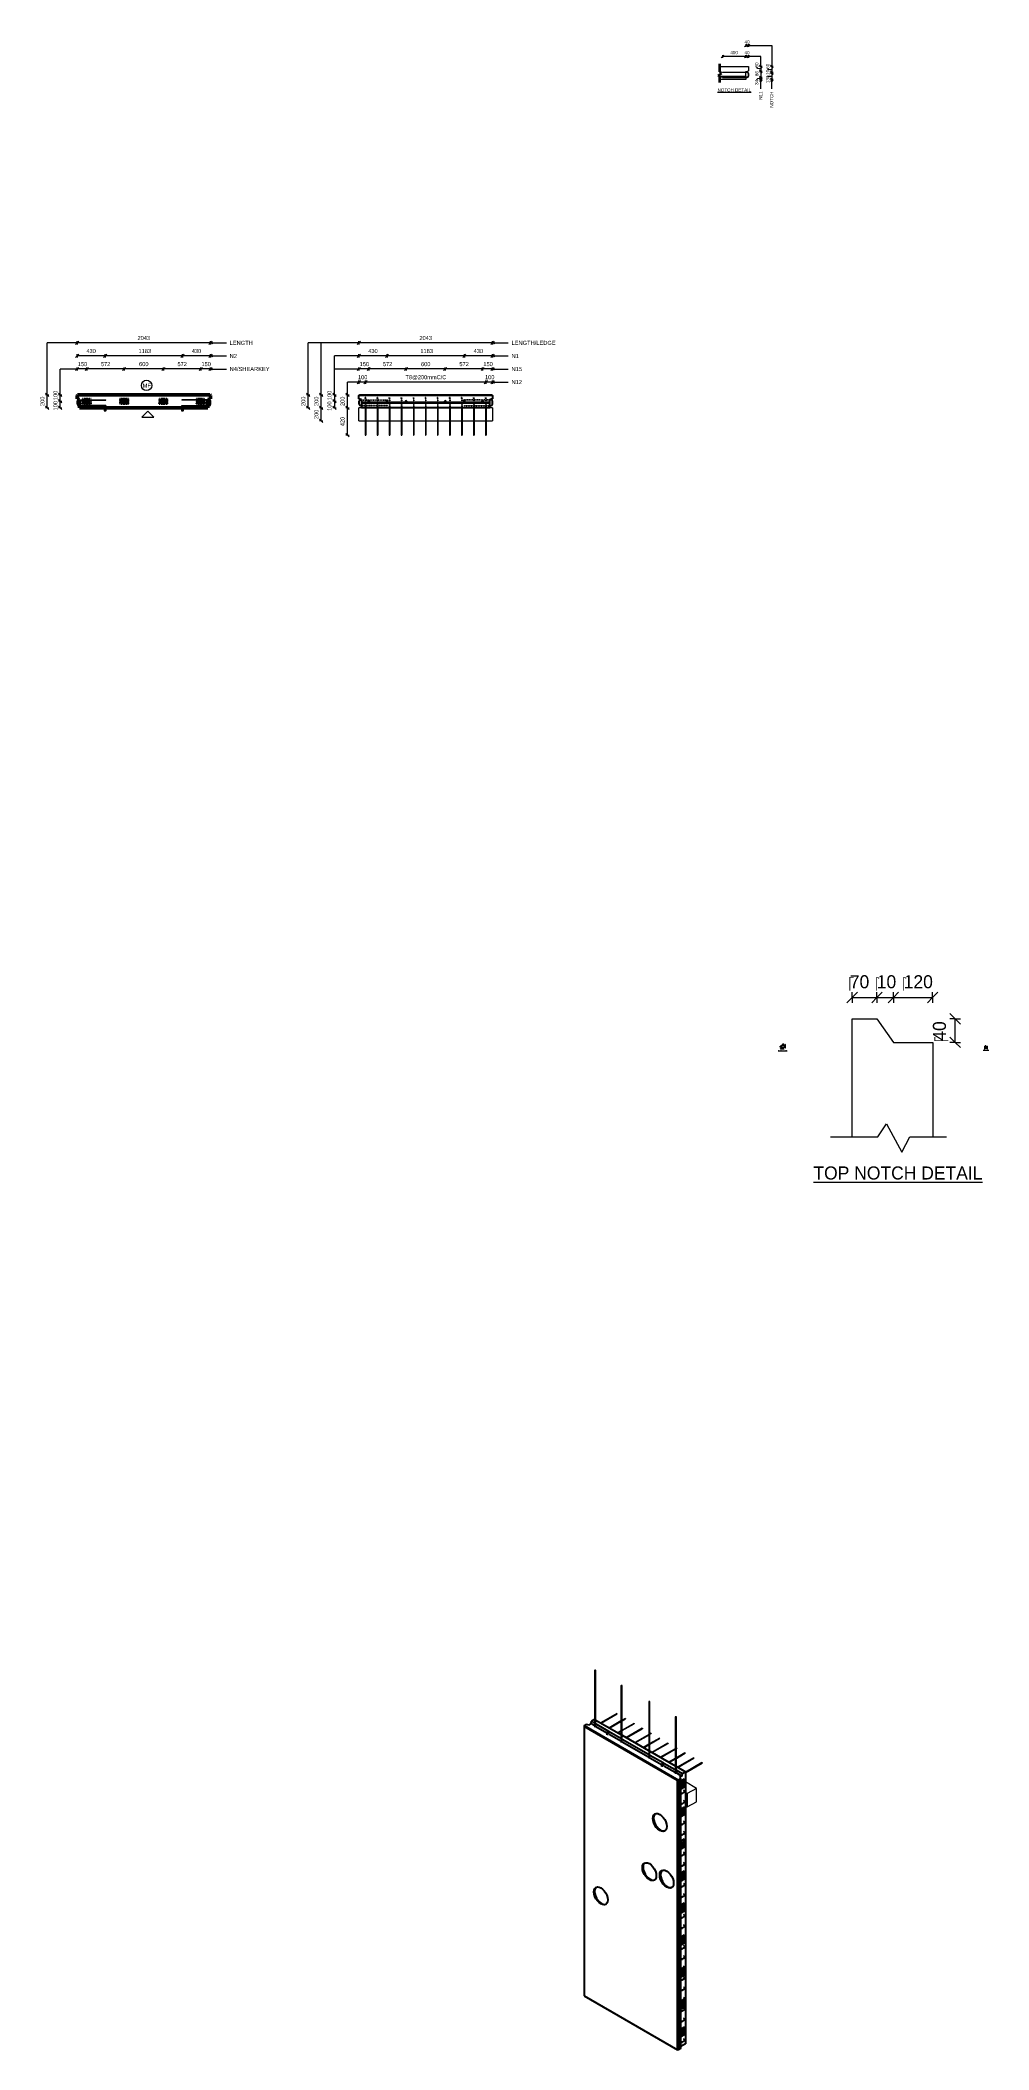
# Model space of a CAD drawing. Header units: millimetres. Extents: x -14573 to -64, y -12208 to 18539.
import ezdxf

# ---------------------------------------------------------------- set-up
doc = ezdxf.new("R2010")
doc.units = ezdxf.units.MM
doc.linetypes.add('Dash', pattern=[6.36, 3.18, -3.18])
for name, color, linetype, lineweight in [('A-ANNO-DIMS', 211, 'Continuous', 9), ('A-ANNO-DIMS-2', 211, 'Continuous', 9), ('A-ANNO-DIMS-25', 211, 'Continuous', 9), ('A-ANNO-DIMS-3', 211, 'Continuous', 9), ('A-ANNO-DIMS-80', 211, 'Continuous', 9), ('A-DETL', 90, 'Continuous', 18), ('A-DETL-MBND', 5, 'Continuous', 18), ('A-DETL-THIN', 151, 'Continuous', 18), ('A-GENM', 13, 'Continuous', 18), ('A-WALL', 113, 'Continuous', 25), ('A-WALL-HDLN', 110, 'Dash', 25), ('G-ANNO-TEXT', 231, 'Continuous', 9), ('S-BEAM', 12, 'Continuous', 18), ('S-BEAM-HDLN', 1, 'Dash', 18), ('S-RBAR', 171, 'Continuous', 18)]:
    doc.layers.add(name, color=color, linetype=linetype, lineweight=lineweight)
doc.styles.add('Arial', font='arial.ttf', dxfattribs={"height": 62.5})
doc.styles.add('Arial_1', font='arial.ttf', dxfattribs={"height": 50})
doc.styles.add('Arial_2', font='arial.ttf', dxfattribs={"height": 7.5})
doc.styles.add('Arial_3', font='arial.ttf', dxfattribs={"height": 5})
doc.styles.add('Nirmala UI Semilight', font='NirmalaS.ttf', dxfattribs={"height": 62.5})
doc.styles.add('Nirmala UI Semilight_1', font='NirmalaS.ttf', dxfattribs={"height": 50})
doc.styles.add('Nirmala UI Semilight_2', font='NirmalaS.ttf', dxfattribs={"height": 7.5})
doc.styles.add('Nirmala UI Semilight_3', font='NirmalaS.ttf', dxfattribs={"height": 200})
doc.styles.add('Nirmala UI Semilight_4', font='NirmalaS.ttf', dxfattribs={"height": 200})
doc.styles.add('Nirmala UI Semilight_5', font='NirmalaS.ttf', dxfattribs={"height": 5})
doc.dimstyles.new('Arrow_Filled_-_2_5_NI_UI', dxfattribs={"dimscale": 304.8, "dimtxt": 65.460247, "dimasz": 0.164042, "dimexe": 0.082021, "dimexo": 0.0625, "dimgap": 0.082021, "dimtad": 1, "dimdec": 4, "dimzin": 0, "dimdsep": 46, "dimtxsty": 'Nirmala UI Semilight', "dimblk1": 'OBLIQUE', "dimblk2": 'OBLIQUE', "dimsah": 1, "dimcen": 0.09, "dimazin": 0, "dimtfac": 1, "dimtdec": 4, "dimtix": 1, "dimtmove": 0, "dimatfit": 3, "dimfxl": 0.082021, "dimfxlon": 1, "dimtvp": 1, "dimtolj": 1, "dimtzin": 0, "dimarcsym": 2})
doc.dimstyles.new('Arrow_Filled_-_2_5_NI_UI_1', dxfattribs={"dimscale": 304.8, "dimtxt": 65.460247, "dimasz": 0.164042, "dimexe": 0.082021, "dimexo": 0.0625, "dimgap": 0.082021, "dimtad": 1, "dimdec": 4, "dimzin": 0, "dimdsep": 46, "dimtxsty": 'Nirmala UI Semilight', "dimblk1": 'OBLIQUE', "dimblk2": 'OBLIQUE', "dimsah": 1, "dimcen": 0.09, "dimazin": 0, "dimtfac": 1, "dimtdec": 4, "dimtix": 1, "dimtmove": 2, "dimatfit": 3, "dimfxl": 0.082021, "dimfxlon": 1, "dimtvp": 1, "dimtolj": 1, "dimtzin": 0, "dimarcsym": 2})
doc.dimstyles.new('Arrow_Filled_-_2_5_NI_UI_2', dxfattribs={"dimscale": 304.8, "dimtxt": 7.85523, "dimasz": 0.019685, "dimexe": 0.009843, "dimexo": 0.0625, "dimgap": 0.009843, "dimtad": 1, "dimdec": 4, "dimzin": 0, "dimdsep": 46, "dimtxsty": 'Nirmala UI Semilight_2', "dimblk1": 'OBLIQUE', "dimblk2": 'OBLIQUE', "dimsah": 1, "dimcen": 0.09, "dimazin": 0, "dimtfac": 1, "dimtdec": 4, "dimtix": 1, "dimtmove": 0, "dimatfit": 3, "dimfxl": 0.009843, "dimfxlon": 1, "dimtvp": 1, "dimtolj": 1, "dimtzin": 0, "dimarcsym": 2})
doc.dimstyles.new('Arrow_Filled_-_2_5_NI_UI_3', dxfattribs={"dimscale": 304.8, "dimtxt": 209.472789, "dimasz": 0.524934, "dimexe": 0.262467, "dimexo": 0.0625, "dimgap": 0.262467, "dimtad": 1, "dimdec": 4, "dimzin": 0, "dimdsep": 46, "dimtxsty": 'Nirmala UI Semilight_3', "dimblk1": 'OBLIQUE', "dimblk2": 'OBLIQUE', "dimsah": 1, "dimcen": 0.09, "dimazin": 0, "dimtfac": 1, "dimtdec": 4, "dimtix": 1, "dimtmove": 2, "dimatfit": 3, "dimfxl": 0.262467, "dimfxlon": 1, "dimtvp": 1, "dimtolj": 1, "dimtzin": 0, "dimarcsym": 2})
doc.dimstyles.new('Arrow_Filled_-_2_5_NI_UI_4', dxfattribs={"dimscale": 304.8, "dimtxt": 209.472789, "dimasz": 0.524934, "dimexe": 0.262467, "dimexo": 0.0625, "dimgap": 0.262467, "dimtad": 1, "dimdec": 4, "dimzin": 0, "dimdsep": 46, "dimtxsty": 'Nirmala UI Semilight_3', "dimblk1": 'OBLIQUE', "dimblk2": 'OBLIQUE', "dimsah": 1, "dimcen": 0.09, "dimazin": 0, "dimtfac": 1, "dimtdec": 4, "dimtix": 1, "dimtmove": 0, "dimatfit": 3, "dimfxl": 0.262467, "dimfxlon": 1, "dimtvp": 1, "dimtolj": 1, "dimtzin": 0, "dimarcsym": 2})
doc.dimstyles.new('Arrow_Filled_-_2_5_NI_UI_5', dxfattribs={"dimscale": 304.8, "dimtxt": 5.23682, "dimasz": 0.013123, "dimexe": 0.006562, "dimexo": 0.0625, "dimgap": 0.006562, "dimtad": 1, "dimdec": 4, "dimzin": 0, "dimdsep": 46, "dimtxsty": 'Nirmala UI Semilight_5', "dimblk1": 'OBLIQUE', "dimblk2": 'OBLIQUE', "dimsah": 1, "dimcen": 0.09, "dimazin": 0, "dimtfac": 1, "dimtdec": 4, "dimtix": 1, "dimtmove": 0, "dimatfit": 3, "dimfxl": 0.006562, "dimfxlon": 1, "dimtvp": 1, "dimtolj": 1, "dimtzin": 0, "dimarcsym": 2})

msp = doc.modelspace()

# ---------------------------------------------------------------- texts
at = {"layer": 'G-ANNO-TEXT', "color": 7, "attachment_point": 1}
for s, insert, char_height, width, style in [('40', (-3800.78634, 18537.9943), 50, 91.392375, 'Nirmala UI Semilight_1'), ('400', (-4017.35324, 18374.43991), 50, 136.286875, 'Nirmala UI Semilight_1'), ('40', (-3800.78634, 18374.43991), 50, 91.392375, 'Nirmala UI Semilight_1'), ('\\LNOTCH DETAIL', (-4213.14698, 17801.32875), 50, 622.1095, 'Arial_1'), ('LENGTH', (-11676.15135, 13939.09624), 62.5, 428.9028125, 'Arial'), ('LENGTH/LEDGE', (-7364.28812, 13939.09624), 62.5, 815.7170312, 'Arial'), ('N2', (-11676.15135, 13739.09624), 62.5, 134.2826563, 'Arial'), ('N4/SHEARKEY', (-11676.15135, 13539.09624), 62.5, 737.5525, 'Arial'), ('N1', (-7364.28812, 13739.09624), 62.5, 134.2826563, 'Arial'), ('N15', (-7364.28812, 13539.09624), 62.5, 192.405, 'Arial'), ('MF', (-13006.15796, 13285.72176), 62.5, 150.3164062, 'Arial'), ('N12', (-7364.28812, 13339.09624), 62.5, 192.405, 'Arial'), ('\\LTYPICAL CHAMFER DETAIL', (-3283.81384, 3087.48198), 7.5, 166.9113375, 'Arial_2'), ('\\LTYPICAL GROOVE DETAIL', (-152.47922, 3090.65698), 5, 106.784775, 'Arial_3'), ('\\LTOP NOTCH DETAIL', (-2746.90322, 1307.16895), 200, 2975.864, 'Nirmala UI Semilight_4')]:
    msp.add_mtext(s, dxfattribs=dict(at, insert=insert, char_height=char_height, width=width, style=style))
at = {"layer": 'G-ANNO-TEXT', "color": 7, "char_height": 50, "attachment_point": 1, "rotation": 90}
for s, insert, width, style in [('80', (-3639.21109, 18120.89979), 89.789, 'Nirmala UI Semilight_1'), ('60', (-3470.86828, 18100.51088), 89.789, 'Nirmala UI Semilight_1'), ('86', (-3639.21109, 17989.83049), 89.789, 'Nirmala UI Semilight_1'), ('34', (-3639.21109, 17854.64001), 91.392375, 'Nirmala UI Semilight_1'), ('10', (-3470.86828, 18008.05743), 76.962, 'Nirmala UI Semilight_1'), ('130', (-3470.86828, 17881.70469), 121.8565, 'Nirmala UI Semilight_1'), ('N11', (-3579.97971, 17627.56958), 153.924, 'Arial_1'), ('NOTCH', (-3411.6369, 17505.96958), 301.4345, 'Arial_1')]:
    msp.add_mtext(s, dxfattribs=dict(at, insert=insert, width=width, style=style))

# ---------------------------------------------------------------- blocks, each defined once
blk = doc.blocks.new('RR spread anchor face based - RR-SA-2_5-250-1726823-Elevation Top')
at = {"layer": 'A-GENM'}
for p, q in [((-12088, 13014), (-12148, 13014)), ((-11972, 13014), (-12008, 13014)), ((-12008, 12984), (-11972, 12984)), ((-11987, 13006), (-11981, 13006)), ((-11981, 12992), (-11987, 12992))]:
    blk.add_line(p, q, dxfattribs=at)
for centre, start, end in [((-11987, 12999), 90, 270), ((-11981, 12999), 270, 90)]:
    blk.add_arc(centre, 7, start, end, dxfattribs=at)
blk = doc.blocks.new('RR spread anchor face based - RR-SA-1_4-160-1726851-Elevation Top')
at = {"layer": 'A-GENM'}
for p, q in [((-13595, 12914), (-13595, 12874)), ((-13565, 12874), (-13565, 12914)), ((-13595, 12874), (-13593, 12869)), ((-13593, 12869), (-13568, 12869)), ((-13587, 12884), (-13587, 12890)), ((-13573, 12890), (-13573, 12884)), ((-13568, 12869), (-13565, 12874))]:
    blk.add_line(p, q, dxfattribs=at)
for centre, start, end in [((-13580, 12890), 0, 180), ((-13580, 12884), 180, 0)]:
    blk.add_arc(centre, 7, start, end, dxfattribs=at)
blk = doc.blocks.new('RR spread anchor face based - RR-SA-4_0-180-1726831-Elevation Top Copy 1')
at = {"layer": 'A-GENM'}
for p, q in [((-13586, 13031), (-13586, 13034)), ((-13586, 13034), (-13574, 13034)), ((-13586, 12996), (-13586, 13031)), ((-13586, 13031), (-13574, 13031)), ((-13586, 12994), (-13586, 12996)), ((-13586, 12996), (-13574, 12996)), ((-13574, 12994), (-13586, 12994)), ((-13574, 13034), (-13574, 13031)), ((-13574, 13031), (-13574, 12996)), ((-13574, 12996), (-13574, 12994))]:
    blk.add_line(p, q, dxfattribs=at)
blk = doc.blocks.new('M_Rectangular Corbel - M_Rectangular Corbel-1562977-Elevation Top Copy 1')
at = {"layer": 'S-BEAM'}
for p, q in [((-14010, 12714), (-14010, 12914)), ((-13970, 12914), (-14010, 12914)), ((-11968, 12914), (-12008, 12914)), ((-11968, 12914), (-11968, 12714)), ((-14010, 12714), (-13914, 12714)), ((-13906, 12714), (-13730, 12714)), ((-13722, 12714), (-13546, 12714)), ((-13538, 12714), (-13362, 12714)), ((-13354, 12714), (-13177, 12714)), ((-13169, 12714), (-12993, 12714)), ((-12985, 12714), (-12809, 12714)), ((-12801, 12714), (-12625, 12714)), ((-12617, 12714), (-12440, 12714)), ((-12432, 12714), (-12256, 12714)), ((-12248, 12714), (-12072, 12714)), ((-12064, 12714), (-11968, 12714))]:
    blk.add_line(p, q, dxfattribs=at)
at = {"layer": 'S-BEAM-HDLN'}
for p, q in [((-13914, 12714), (-13906, 12714)), ((-13730, 12714), (-13722, 12714)), ((-13546, 12714), (-13538, 12714)), ((-13362, 12714), (-13354, 12714)), ((-13177, 12714), (-13169, 12714)), ((-12993, 12714), (-12985, 12714)), ((-12809, 12714), (-12801, 12714)), ((-12625, 12714), (-12617, 12714)), ((-12440, 12714), (-12432, 12714)), ((-12256, 12714), (-12248, 12714)), ((-12072, 12714), (-12064, 12714))]:
    blk.add_line(p, q, dxfattribs=at)
blk = doc.blocks.new('M_Rectangular Corbel - M_Rectangular Corbel-1562977-3D Ortho')
at = {"layer": 'S-BEAM'}
for p, q in [((917, -8208), (747, -8110)), ((747, -8273), (775, -8289)), ((917, -8208), (775, -8289)), ((775, -8289), (775, -8493)), ((917, -8412), (917, -8208)), ((747, -8477), (775, -8493)), ((775, -8493), (917, -8412))]:
    blk.add_line(p, q, dxfattribs=at)
blk = doc.blocks.new('RR spread anchor face based - RR-SA-4_0-180-1726831-3D Ortho')
at = {"layer": 'A-GENM'}
for p, q in [((382, -7832), (384, -7827)), ((382, -7874), (382, -7832)), ((391, -7837), (382, -7832)), ((384, -7827), (409, -7812)), ((393, -7832), (384, -7827)), ((393, -7832), (391, -7837)), ((391, -7837), (391, -7879)), ((417, -7817), (393, -7832)), ((399, -7850), (399, -7846)), ((417, -7817), (409, -7812)), ((411, -7839), (411, -7842)), ((419, -7820), (417, -7817)), ((419, -7863), (419, -7820))]:
    blk.add_line(p, q, dxfattribs=at)
for points in [[(399, -7846, 0), (399, -7844, 0), (399, -7842, 0), (400, -7840, 0), (402, -7838, 0), (403, -7836, 0), (405, -7835, 0), (407, -7835, 0), (408, -7834, 0), (409, -7835, 0), (410, -7836, 0), (411, -7837, 0), (411, -7839, 0)], [(399, -7847, 0), (400, -7845, 0), (401, -7844, 0), (402, -7841, 0), (403, -7839, 0), (403, -7837, 0)], [(411, -7842, 0), (411, -7844, 0), (410, -7846, 0), (409, -7848, 0), (408, -7850, 0), (407, -7852, 0), (405, -7853, 0), (403, -7854, 0), (402, -7854, 0), (400, -7854, 0), (399, -7853, 0), (399, -7851, 0), (399, -7850, 0)]]:
    blk.add_polyline3d(points, dxfattribs=at)
blk = doc.blocks.new('RR spread anchor face based - RR-SA-4_0-180-V1-3D Ortho')
at = {"layer": 'A-GENM'}
for p, q in [((-454, -7349), (-452, -7344)), ((-454, -7391), (-454, -7349)), ((-445, -7354), (-454, -7349)), ((-452, -7344), (-427, -7330)), ((-444, -7349), (-452, -7344)), ((-444, -7349), (-445, -7354)), ((-445, -7354), (-445, -7396)), ((-419, -7334), (-444, -7349)), ((-438, -7367), (-438, -7364)), ((-419, -7334), (-427, -7330)), ((-425, -7356), (-425, -7359)), ((-417, -7338), (-419, -7334)), ((-417, -7379), (-417, -7338))]:
    blk.add_line(p, q, dxfattribs=at)
for points in [[(-438, -7364, 0), (-437, -7361, 0), (-437, -7359, 0), (-436, -7357, 0), (-434, -7355, 0), (-433, -7354, 0), (-431, -7352, 0), (-430, -7352, 0), (-428, -7352, 0), (-427, -7352, 0), (-426, -7353, 0), (-425, -7354, 0), (-425, -7356, 0)], [(-438, -7364, 0), (-437, -7363, 0), (-435, -7361, 0), (-434, -7359, 0), (-434, -7357, 0), (-433, -7355, 0)], [(-425, -7359, 0), (-425, -7361, 0), (-426, -7364, 0), (-427, -7366, 0), (-428, -7368, 0), (-430, -7369, 0), (-431, -7370, 0), (-433, -7371, 0), (-434, -7371, 0), (-436, -7371, 0), (-437, -7370, 0), (-437, -7369, 0), (-438, -7367, 0)]]:
    blk.add_polyline3d(points, dxfattribs=at)
blk = doc.blocks.new('Rebar Bar - Part 1814174108-431004-3D Ortho')
at = {"layer": 'S-RBAR'}
for p, q in [((185, -6884), (185, -7752)), ((205, -7752), (205, -6884))]:
    blk.add_line(p, q, dxfattribs=at)
for points in [[(202, -6880, 0), (200, -6879, 0), (197, -6879, 0), (195, -6878, 0), (192, -6879, 0), (190, -6879, 0), (187, -6880, 0), (186, -6881, 0), (185, -6883, 0), (185, -6884, 0), (185, -6886, 0), (186, -6887, 0), (187, -6888, 0)], [(187, -6888, 0), (190, -6889, 0), (192, -6890, 0), (195, -6890, 0), (197, -6890, 0), (200, -6889, 0), (202, -6888, 0), (203, -6887, 0), (204, -6886, 0), (205, -6884, 0), (204, -6883, 0), (203, -6881, 0), (202, -6880, 0)]]:
    blk.add_polyline3d(points, dxfattribs=at)
blk = doc.blocks.new('Rebar Bar - Part 3166313199-431004-3D Ortho')
at = {"layer": 'S-RBAR'}
for p, q in [((709, -8079), (733, -8093)), ((737, -8086), (717, -8074))]:
    blk.add_line(p, q, dxfattribs=at)
blk = doc.blocks.new('Rebar Bar - Part 2227165887-431004-3D Ortho')
at = {"layer": 'S-RBAR'}
for points in [[(733, -8102, 0), (733, -8102, 0), (733, -8101, 0), (734, -8101, 0), (734, -8101, 0), (734, -8101, 0), (735, -8100, 0), (735, -8100, 0), (735, -8100, 0), (735, -8100, 0), (736, -8099, 0), (736, -8099, 0), (736, -8099, 0), (736, -8099, 0), (736, -8098, 0), (736, -8098, 0), (736, -8098, 0), (736, -8098, 0), (736, -8098, 0), (736, -8097, 0), (736, -8097, 0), (736, -8097, 0), (736, -8097, 0), (736, -8097, 0), (736, -8096, 0), (736, -8096, 0), (736, -8096, 0), (736, -8096, 0), (736, -8096, 0), (736, -8095, 0), (735, -8095, 0), (735, -8095, 0), (735, -8094, 0), (735, -8094, 0), (734, -8094, 0), (734, -8094, 0), (734, -8093, 0), (733, -8093, 0), (733, -8093, 0), (733, -8093, 0), (733, -8093, 0)], [(737, -8109, 0), (737, -8108, 0), (738, -8108, 0), (738, -8108, 0), (739, -8107, 0), (740, -8107, 0), (740, -8106, 0), (741, -8106, 0), (741, -8105, 0), (742, -8104, 0), (742, -8104, 0), (743, -8103, 0), (743, -8103, 0), (743, -8102, 0), (744, -8101, 0), (744, -8101, 0), (744, -8100, 0), (744, -8099, 0), (744, -8098, 0), (744, -8098, 0), (744, -8097, 0), (744, -8096, 0), (744, -8096, 0), (744, -8095, 0), (744, -8094, 0), (744, -8093, 0), (743, -8093, 0), (743, -8092, 0), (743, -8091, 0), (742, -8091, 0), (742, -8090, 0), (741, -8090, 0), (741, -8089, 0), (740, -8088, 0), (740, -8088, 0), (739, -8087, 0), (739, -8087, 0), (738, -8087, 0), (737, -8086, 0), (737, -8086, 0), (737, -8086, 0)]]:
    blk.add_polyline3d(points, dxfattribs=at)
blk = doc.blocks.new('Rebar Bar - Part 3241041724-431004-3D Ortho')
at = {"layer": 'S-RBAR'}
for p, q in [((733, -8102), (700, -8121)), ((704, -8128), (737, -8109))]:
    blk.add_line(p, q, dxfattribs=at)
blk = doc.blocks.new('Rebar Bar - Part 2227165887-V2-3D Ortho')
at = {"layer": 'S-RBAR'}
for points in [[(700, -8121, 0), (699, -8121, 0), (699, -8121, 0), (698, -8122, 0), (698, -8122, 0), (697, -8122, 0), (697, -8122, 0), (696, -8122, 0), (696, -8123, 0), (695, -8123, 0), (694, -8123, 0), (694, -8123, 0), (693, -8123, 0), (692, -8123, 0), (692, -8123, 0), (691, -8123, 0), (690, -8124, 0), (690, -8124, 0), (689, -8124, 0), (688, -8124, 0), (687, -8124, 0), (687, -8124, 0), (686, -8124, 0), (685, -8124, 0), (685, -8123, 0), (684, -8123, 0), (683, -8123, 0), (683, -8123, 0), (682, -8123, 0), (681, -8123, 0), (681, -8123, 0), (680, -8123, 0), (679, -8122, 0), (679, -8122, 0), (678, -8122, 0), (678, -8122, 0), (677, -8122, 0), (677, -8121, 0)], [(677, -8130, 0), (678, -8130, 0), (678, -8130, 0), (679, -8131, 0), (680, -8131, 0), (681, -8131, 0), (682, -8131, 0), (683, -8131, 0), (684, -8131, 0), (685, -8131, 0), (685, -8132, 0), (686, -8132, 0), (687, -8132, 0), (688, -8132, 0), (689, -8132, 0), (690, -8132, 0), (691, -8132, 0), (692, -8131, 0), (693, -8131, 0), (693, -8131, 0), (694, -8131, 0), (695, -8131, 0), (696, -8131, 0), (697, -8131, 0), (698, -8130, 0), (698, -8130, 0), (699, -8130, 0), (700, -8130, 0), (701, -8129, 0), (702, -8129, 0), (702, -8129, 0), (703, -8128, 0), (704, -8128, 0), (704, -8128, 0)]]:
    blk.add_polyline3d(points, dxfattribs=at)
blk = doc.blocks.new('Rebar Bar - Part 3166313199-V3-3D Ortho')
at = {"layer": 'S-RBAR'}
for p, q in [((716, -8242), (733, -8251)), ((737, -8244), (720, -8235))]:
    blk.add_line(p, q, dxfattribs=at)
blk = doc.blocks.new('Rebar Bar - Part 3166313199-V4-3D Ortho')
at = {"layer": 'S-RBAR'}
for p, q in [((698, -8549), (733, -8568)), ((737, -8561), (702, -8542))]:
    blk.add_line(p, q, dxfattribs=at)
blk = doc.blocks.new('Rebar Bar - Part 3166313199-V5-3D Ortho')
at = {"layer": 'S-RBAR'}
for p, q in [((703, -9978), (733, -9995)), ((737, -9988), (711, -9974))]:
    blk.add_line(p, q, dxfattribs=at)
blk = doc.blocks.new('Rebar Bar - Part 3166313199-V6-3D Ortho')
at = {"layer": 'S-RBAR'}
for p, q in [((715, -10461), (733, -10471)), ((737, -10464), (720, -10455))]:
    blk.add_line(p, q, dxfattribs=at)
blk = doc.blocks.new('Rebar Bar - Part 3166313199-V7-3D Ortho')
at = {"layer": 'S-RBAR'}
for p, q in [((698, -11878), (733, -11898)), ((737, -11891), (705, -11873))]:
    blk.add_line(p, q, dxfattribs=at)
blk = doc.blocks.new('Rebar Bar - Part 864883769-431004-3D Ortho')
at = {"layer": 'S-RBAR'}
for p, q in [((-303, -7063), (-550, -7206)), ((-542, -7210), (-299, -7070))]:
    blk.add_line(p, q, dxfattribs=at)
for points in [[(-303, -7063, 0), (-303, -7063, 0), (-302, -7063, 0), (-301, -7063, 0), (-300, -7064, 0), (-300, -7065, 0), (-299, -7066, 0), (-299, -7066, 0), (-298, -7067, 0), (-298, -7068, 0)], [(-298, -7068, 0), (-298, -7069, 0), (-299, -7070, 0), (-299, -7070, 0)]]:
    blk.add_polyline3d(points, dxfattribs=at)
blk = doc.blocks.new('Rebar Bar - Part 864883769-V8-3D Ortho')
at = {"layer": 'S-RBAR'}
for p, q in [((-239, -7177), (-420, -7281)), ((-412, -7285), (-239, -7186)), ((-173, -7138), (-219, -7165)), ((-219, -7175), (-169, -7145))]:
    blk.add_line(p, q, dxfattribs=at)
for points in [[(-173, -7138, 0), (-172, -7138, 0), (-172, -7138, 0), (-171, -7139, 0), (-170, -7139, 0), (-169, -7140, 0), (-169, -7141, 0), (-168, -7142, 0), (-168, -7143, 0), (-168, -7144, 0)], [(-168, -7144, 0), (-168, -7144, 0), (-168, -7145, 0), (-169, -7145, 0)]]:
    blk.add_polyline3d(points, dxfattribs=at)
blk = doc.blocks.new('Rebar Bar - Part 864883769-V9-3D Ortho')
at = {"layer": 'S-RBAR'}
for p, q in [((-239, -7327), (-289, -7356)), ((-281, -7361), (-239, -7337)), ((-43, -7214), (-219, -7316)), ((-219, -7325), (-39, -7221))]:
    blk.add_line(p, q, dxfattribs=at)
for points in [[(-43, -7214, 0), (-42, -7213, 0), (-41, -7214, 0), (-41, -7214, 0), (-40, -7214, 0), (-39, -7215, 0), (-39, -7216, 0), (-38, -7217, 0), (-38, -7218, 0), (-38, -7219, 0)], [(-38, -7219, 0), (-38, -7220, 0), (-38, -7220, 0), (-39, -7221, 0)]]:
    blk.add_polyline3d(points, dxfattribs=at)
blk = doc.blocks.new('Rebar Bar - Part 864883769-V10-3D Ortho')
at = {"layer": 'S-RBAR'}
for p, q in [((218, -7364), (205, -7372)), ((205, -7381), (222, -7371)), ((185, -7383), (-29, -7506)), ((-21, -7511), (185, -7393))]:
    blk.add_line(p, q, dxfattribs=at)
for points in [[(218, -7364, 0), (219, -7364, 0), (219, -7364, 0), (220, -7364, 0), (221, -7365, 0), (221, -7366, 0), (222, -7366, 0), (222, -7367, 0), (223, -7368, 0), (223, -7369, 0)], [(223, -7369, 0), (223, -7370, 0), (222, -7371, 0), (222, -7371, 0)]]:
    blk.add_polyline3d(points, dxfattribs=at)
blk = doc.blocks.new('Rebar Bar - Part 864883769-V11-3D Ortho')
at = {"layer": 'S-RBAR'}
for p, q in [((185, -7534), (102, -7582)), ((110, -7586), (185, -7543)), ((348, -7439), (205, -7522)), ((205, -7532), (352, -7446))]:
    blk.add_line(p, q, dxfattribs=at)
for points in [[(348, -7439, 0), (349, -7439, 0), (350, -7439, 0), (350, -7440, 0), (351, -7440, 0), (352, -7441, 0), (352, -7442, 0), (353, -7443, 0), (353, -7444, 0), (353, -7444, 0)], [(353, -7444, 0), (353, -7445, 0), (353, -7446, 0), (352, -7446, 0)]]:
    blk.add_polyline3d(points, dxfattribs=at)
blk = doc.blocks.new('Rebar Bar - Part 864883769-V12-3D Ortho')
at = {"layer": 'S-RBAR'}
for p, q in [((589, -7601), (362, -7732)), ((370, -7737), (589, -7611)), ((609, -7599), (613, -7597))]:
    blk.add_line(p, q, dxfattribs=at)
for points in [[(609, -7590, 0), (609, -7590, 0), (610, -7590, 0), (611, -7590, 0), (612, -7590, 0), (612, -7591, 0), (613, -7592, 0), (613, -7593, 0), (614, -7594, 0), (614, -7595, 0)], [(614, -7595, 0), (614, -7596, 0), (613, -7596, 0), (613, -7597, 0)]]:
    blk.add_polyline3d(points, dxfattribs=at)
blk = doc.blocks.new('Rebar Bar - Part 864883769-V13-3D Ortho')
at = {"layer": 'S-RBAR'}
for p, q in [((739, -7665), (609, -7740)), ((609, -7750), (743, -7672)), ((589, -7752), (492, -7807)), ((500, -7812), (589, -7761))]:
    blk.add_line(p, q, dxfattribs=at)
for points in [[(739, -7665, 0), (740, -7665, 0), (740, -7665, 0), (741, -7665, 0), (742, -7666, 0), (743, -7666, 0), (743, -7667, 0), (744, -7668, 0), (744, -7669, 0), (744, -7670, 0)], [(744, -7670, 0), (744, -7671, 0), (744, -7671, 0), (743, -7672, 0)]]:
    blk.add_polyline3d(points, dxfattribs=at)
blk = doc.blocks.new('Rebar Bar - Part 864883769-V14-3D Ortho')
at = {"layer": 'S-RBAR'}
for p, q in [((1000, -7815), (747, -7961)), ((747, -7970), (1004, -7822))]:
    blk.add_line(p, q, dxfattribs=at)
for points in [[(1000, -7815, 0), (1000, -7815, 0), (1001, -7815, 0), (1002, -7816, 0), (1002, -7816, 0), (1003, -7817, 0), (1004, -7818, 0), (1004, -7819, 0), (1004, -7820, 0), (1005, -7820, 0)], [(1005, -7820, 0), (1004, -7821, 0), (1004, -7822, 0), (1004, -7822, 0)]]:
    blk.add_polyline3d(points, dxfattribs=at)
blk = doc.blocks.new('Rebar Bar - Part 1026889929-431004-3D Ortho')
at = {"layer": 'S-RBAR'}
for p, q in [((589, -7117), (589, -7985)), ((609, -7985), (609, -7117))]:
    blk.add_line(p, q, dxfattribs=at)
for points in [[(606, -7113, 0), (604, -7112, 0), (601, -7112, 0), (599, -7112, 0), (596, -7112, 0), (594, -7112, 0), (592, -7113, 0), (590, -7115, 0), (589, -7116, 0), (589, -7117, 0), (589, -7119, 0), (590, -7120, 0), (592, -7122, 0)], [(592, -7122, 0), (594, -7122, 0), (596, -7123, 0), (599, -7123, 0), (601, -7123, 0), (604, -7122, 0), (606, -7122, 0), (607, -7120, 0), (608, -7119, 0), (609, -7117, 0), (608, -7116, 0), (607, -7115, 0), (606, -7113, 0)]]:
    blk.add_polyline3d(points, dxfattribs=at)
blk = doc.blocks.new('DIMBLOCK1-Elevation Top')
at = {"layer": 'A-ANNO-DIMS-25'}
for p, q in [((-12118, 13508), (-12093, 13533)), ((-12118, 13508), (-12118, 13533)), ((-11968, 13508), (-11943, 13533)), ((-11968, 13508), (-11968, 13533)), ((-12118, 13508), (-12143, 13483)), ((-11968, 13508), (-12118, 13508)), ((-12118, 13508), (-12118, 13483)), ((-11968, 13508), (-11993, 13483)), ((-11968, 13508), (-11968, 13483))]:
    blk.add_line(p, q, dxfattribs=at)
at = {"layer": 'A-ANNO-DIMS-25', "color": 0, "insert": (-12107, 13614), "char_height": 62.5, "width": 154.25, "attachment_point": 1, "line_spacing_factor": 1.142579, "style": 'Nirmala UI Semilight'}
blk.add_mtext('150', dxfattribs=at)
blk = doc.blocks.new('_Oblique')
at = {"color": 0, "linetype": 'ByBlock', "lineweight": -2}
blk.add_line((-0.5, -0.5), (0.5, 0.5), dxfattribs=at)
blk = doc.blocks.new('DIMBLOCK2-Elevation Top')
at = {"layer": 'A-ANNO-DIMS-25'}
for p, q in [((-12689, 13508), (-12664, 13533)), ((-12689, 13508), (-12689, 13533)), ((-12118, 13508), (-12093, 13533)), ((-12118, 13508), (-12118, 13533)), ((-12689, 13508), (-12714, 13483)), ((-12118, 13508), (-12689, 13508)), ((-12689, 13508), (-12689, 13483)), ((-12118, 13508), (-12143, 13483)), ((-12118, 13508), (-12118, 13483))]:
    blk.add_line(p, q, dxfattribs=at)
at = {"layer": 'A-ANNO-DIMS-25', "color": 0, "insert": (-12474, 13614), "char_height": 62.5, "width": 168.53, "attachment_point": 1, "line_spacing_factor": 1.142579, "style": 'Nirmala UI Semilight'}
blk.add_mtext('572', dxfattribs=at)
blk = doc.blocks.new('DIMBLOCK3-Elevation Top')
at = {"layer": 'A-ANNO-DIMS-25'}
for p, q in [((-13289, 13508), (-13264, 13533)), ((-13289, 13508), (-13289, 13533)), ((-12689, 13508), (-12664, 13533)), ((-12689, 13508), (-12689, 13533)), ((-13289, 13508), (-13314, 13483)), ((-12689, 13508), (-13289, 13508)), ((-13289, 13508), (-13289, 13483)), ((-12689, 13508), (-12714, 13483)), ((-12689, 13508), (-12689, 13483))]:
    blk.add_line(p, q, dxfattribs=at)
at = {"layer": 'A-ANNO-DIMS-25', "color": 0, "insert": (-13061, 13614), "char_height": 62.5, "width": 171.39, "attachment_point": 1, "line_spacing_factor": 1.142579, "style": 'Nirmala UI Semilight'}
blk.add_mtext('600', dxfattribs=at)
blk = doc.blocks.new('DIMBLOCK4-Elevation Top')
at = {"layer": 'A-ANNO-DIMS-25'}
for p, q in [((-13860, 13508), (-13835, 13533)), ((-13860, 13508), (-13860, 13533)), ((-13289, 13508), (-13264, 13533)), ((-13289, 13508), (-13289, 13533)), ((-13860, 13508), (-13885, 13483)), ((-13289, 13508), (-13860, 13508)), ((-13860, 13508), (-13860, 13483)), ((-13289, 13508), (-13314, 13483)), ((-13289, 13508), (-13289, 13483))]:
    blk.add_line(p, q, dxfattribs=at)
at = {"layer": 'A-ANNO-DIMS-25', "color": 0, "insert": (-13645, 13614), "char_height": 62.5, "width": 168.53, "attachment_point": 1, "line_spacing_factor": 1.142579, "style": 'Nirmala UI Semilight'}
blk.add_mtext('572', dxfattribs=at)
blk = doc.blocks.new('DIMBLOCK5-Elevation Top')
at = {"layer": 'A-ANNO-DIMS-25'}
for p, q in [((-14010, 13508), (-13985, 13533)), ((-14010, 13508), (-14010, 13533)), ((-13860, 13508), (-13835, 13533)), ((-13860, 13508), (-13860, 13533)), ((-14010, 13508), (-14035, 13483)), ((-13860, 13508), (-14010, 13508)), ((-14010, 13508), (-14010, 13483)), ((-13860, 13508), (-13885, 13483)), ((-13860, 13508), (-13860, 13483))]:
    blk.add_line(p, q, dxfattribs=at)
at = {"layer": 'A-ANNO-DIMS-25', "color": 0, "insert": (-14000, 13614), "char_height": 62.5, "width": 154.25, "attachment_point": 1, "line_spacing_factor": 1.142579, "style": 'Nirmala UI Semilight'}
blk.add_mtext('150', dxfattribs=at)
blk = doc.blocks.new('DIMBLOCK6-Elevation Top')
at = {"layer": 'A-ANNO-DIMS-25'}
for p, q in [((-12398, 13708), (-12423, 13683)), ((-12398, 13708), (-12373, 13733)), ((-12398, 13708), (-12398, 13733)), ((-11968, 13708), (-12398, 13708)), ((-12398, 13708), (-12398, 13683)), ((-11968, 13708), (-11993, 13683)), ((-11968, 13708), (-11943, 13733)), ((-11968, 13708), (-11968, 13733)), ((-11968, 13708), (-11968, 13683))]:
    blk.add_line(p, q, dxfattribs=at)
at = {"layer": 'A-ANNO-DIMS-25', "color": 0, "insert": (-12255, 13814), "char_height": 62.5, "width": 172.82, "attachment_point": 1, "line_spacing_factor": 1.142579, "style": 'Nirmala UI Semilight'}
blk.add_mtext('430', dxfattribs=at)
blk = doc.blocks.new('DIMBLOCK7-Elevation Top')
at = {"layer": 'A-ANNO-DIMS-25'}
for p, q in [((-13580, 13708), (-13605, 13683)), ((-13580, 13708), (-13555, 13733)), ((-13580, 13708), (-13580, 13733)), ((-12398, 13708), (-13580, 13708)), ((-13580, 13708), (-13580, 13683)), ((-12398, 13708), (-12423, 13683)), ((-12398, 13708), (-12373, 13733)), ((-12398, 13708), (-12398, 13733)), ((-12398, 13708), (-12398, 13683))]:
    blk.add_line(p, q, dxfattribs=at)
at = {"layer": 'A-ANNO-DIMS-25', "color": 0, "insert": (-13070, 13814), "char_height": 62.5, "width": 194.24, "attachment_point": 1, "line_spacing_factor": 1.142579, "style": 'Nirmala UI Semilight'}
blk.add_mtext('1183', dxfattribs=at)
blk = doc.blocks.new('DIMBLOCK8-Elevation Top')
at = {"layer": 'A-ANNO-DIMS-25'}
for p, q in [((-14010, 13708), (-14035, 13683)), ((-14010, 13708), (-13985, 13733)), ((-14010, 13708), (-14010, 13733)), ((-13580, 13708), (-14010, 13708)), ((-14010, 13708), (-14010, 13683)), ((-13580, 13708), (-13605, 13683)), ((-13580, 13708), (-13555, 13733)), ((-13580, 13708), (-13580, 13733)), ((-13580, 13708), (-13580, 13683))]:
    blk.add_line(p, q, dxfattribs=at)
at = {"layer": 'A-ANNO-DIMS-25', "color": 0, "insert": (-13867, 13814), "char_height": 62.5, "width": 172.82, "attachment_point": 1, "line_spacing_factor": 1.142579, "style": 'Nirmala UI Semilight'}
blk.add_mtext('430', dxfattribs=at)
blk = doc.blocks.new('DIMBLOCK9-Elevation Top')
at = {"layer": 'A-ANNO-DIMS-25'}
for p, q in [((-14266, 13014), (-14291, 13039)), ((-14266, 13014), (-14291, 13014)), ((-14266, 12914), (-14291, 12939)), ((-14266, 12914), (-14291, 12914)), ((-14266, 12914), (-14266, 13014)), ((-14266, 13014), (-14241, 12989)), ((-14266, 13014), (-14241, 13014)), ((-14266, 12914), (-14241, 12889)), ((-14266, 12914), (-14241, 12914))]:
    blk.add_line(p, q, dxfattribs=at)
at = {"layer": 'A-ANNO-DIMS-25', "color": 0, "insert": (-14372, 12874), "char_height": 62.5, "width": 154.25, "attachment_point": 1, "rotation": 90, "line_spacing_factor": 1.142579, "style": 'Nirmala UI Semilight'}
blk.add_mtext('100', dxfattribs=at)
blk = doc.blocks.new('DIMBLOCK10-Elevation Top')
at = {"layer": 'A-ANNO-DIMS-25'}
for p, q in [((-14266, 13114), (-14291, 13139)), ((-14266, 13114), (-14291, 13114)), ((-14266, 13014), (-14291, 13039)), ((-14266, 13014), (-14291, 13014)), ((-14266, 13014), (-14266, 13114)), ((-14266, 13114), (-14241, 13089)), ((-14266, 13114), (-14241, 13114)), ((-14266, 13014), (-14241, 12989)), ((-14266, 13014), (-14241, 13014))]:
    blk.add_line(p, q, dxfattribs=at)
at = {"layer": 'A-ANNO-DIMS-25', "color": 0, "insert": (-14372, 13032), "char_height": 62.5, "width": 154.25, "attachment_point": 1, "rotation": 90, "line_spacing_factor": 1.142579, "style": 'Nirmala UI Semilight'}
blk.add_mtext('100', dxfattribs=at)
blk = doc.blocks.new('DIMBLOCK11-Elevation Top')
at = {"layer": 'A-ANNO-DIMS-25'}
for p, q in [((-14466, 13114), (-14491, 13139)), ((-14466, 13114), (-14491, 13114)), ((-14466, 12914), (-14491, 12939)), ((-14466, 12914), (-14491, 12914)), ((-14466, 12914), (-14466, 13114)), ((-14466, 13114), (-14441, 13089)), ((-14466, 13114), (-14441, 13114)), ((-14466, 12914), (-14441, 12889)), ((-14466, 12914), (-14441, 12914))]:
    blk.add_line(p, q, dxfattribs=at)
at = {"layer": 'A-ANNO-DIMS-25', "color": 0, "insert": (-14572, 12942), "char_height": 62.5, "width": 171.39, "attachment_point": 1, "rotation": 90, "line_spacing_factor": 1.142579, "style": 'Nirmala UI Semilight'}
blk.add_mtext('200', dxfattribs=at)
blk = doc.blocks.new('DIMBLOCK12-Elevation Top')
at = {"layer": 'A-ANNO-DIMS-25'}
for p, q in [((-14010, 13908), (-14035, 13883)), ((-14010, 13908), (-13985, 13933)), ((-14010, 13908), (-14010, 13933)), ((-11968, 13908), (-14010, 13908)), ((-14010, 13908), (-14010, 13883)), ((-11968, 13908), (-11993, 13883)), ((-11968, 13908), (-11943, 13933)), ((-11968, 13908), (-11968, 13933)), ((-11968, 13908), (-11968, 13883))]:
    blk.add_line(p, q, dxfattribs=at)
at = {"layer": 'A-ANNO-DIMS-25', "color": 0, "insert": (-13085, 14014), "char_height": 62.5, "width": 229.94, "attachment_point": 1, "line_spacing_factor": 1.142579, "style": 'Nirmala UI Semilight'}
blk.add_mtext('2043', dxfattribs=at)
blk = doc.blocks.new('DIMBLOCK13-Elevation Top Copy 1')
at = {"layer": 'A-ANNO-DIMS-25'}
for p, q in [((-10474, 13114), (-10499, 13139)), ((-10474, 13114), (-10499, 13114)), ((-10474, 12914), (-10499, 12939)), ((-10474, 12914), (-10499, 12914)), ((-10474, 12914), (-10474, 13114)), ((-10474, 13114), (-10449, 13089)), ((-10474, 13114), (-10449, 13114)), ((-10474, 12914), (-10449, 12889)), ((-10474, 12914), (-10449, 12914))]:
    blk.add_line(p, q, dxfattribs=at)
at = {"layer": 'A-ANNO-DIMS-25', "color": 0, "insert": (-10581, 12942), "char_height": 62.5, "width": 171.39, "attachment_point": 1, "rotation": 90, "line_spacing_factor": 1.142579, "style": 'Nirmala UI Semilight'}
blk.add_mtext('200', dxfattribs=at)
blk = doc.blocks.new('DIMBLOCK14-Elevation Top Copy 1')
at = {"layer": 'A-ANNO-DIMS-25'}
for p, q in [((-9874, 12914), (-9899, 12939)), ((-9874, 12914), (-9899, 12914)), ((-9874, 12494), (-9874, 12914)), ((-9874, 12914), (-9849, 12889)), ((-9874, 12914), (-9849, 12914)), ((-9874, 12494), (-9899, 12519)), ((-9874, 12494), (-9899, 12494)), ((-9874, 12494), (-9849, 12469)), ((-9874, 12494), (-9849, 12494))]:
    blk.add_line(p, q, dxfattribs=at)
at = {"layer": 'A-ANNO-DIMS-25', "color": 0, "insert": (-9981, 12632), "char_height": 62.5, "width": 172.82, "attachment_point": 1, "rotation": 90, "line_spacing_factor": 1.142579, "style": 'Nirmala UI Semilight'}
blk.add_mtext('420', dxfattribs=at)
blk = doc.blocks.new('DIMBLOCK15-Elevation Top Copy 1')
at = {"layer": 'A-ANNO-DIMS-25'}
for p, q in [((-9874, 13114), (-9899, 13139)), ((-9874, 13114), (-9899, 13114)), ((-9874, 12914), (-9899, 12939)), ((-9874, 12914), (-9899, 12914)), ((-9874, 12914), (-9874, 13114)), ((-9874, 13114), (-9849, 13089)), ((-9874, 13114), (-9849, 13114)), ((-9874, 12914), (-9849, 12889)), ((-9874, 12914), (-9849, 12914))]:
    blk.add_line(p, q, dxfattribs=at)
at = {"layer": 'A-ANNO-DIMS-25', "color": 0, "insert": (-9981, 12942), "char_height": 62.5, "width": 171.39, "attachment_point": 1, "rotation": 90, "line_spacing_factor": 1.142579, "style": 'Nirmala UI Semilight'}
blk.add_mtext('200', dxfattribs=at)
blk = doc.blocks.new('DIMBLOCK16-Elevation Top Copy 1')
at = {"layer": 'A-ANNO-DIMS-25'}
for p, q in [((-8086, 13708), (-8111, 13683)), ((-8086, 13708), (-8061, 13733)), ((-8086, 13708), (-8086, 13733)), ((-7656, 13708), (-8086, 13708)), ((-8086, 13708), (-8086, 13683)), ((-7656, 13708), (-7681, 13683)), ((-7656, 13708), (-7631, 13733)), ((-7656, 13708), (-7656, 13733)), ((-7656, 13708), (-7656, 13683))]:
    blk.add_line(p, q, dxfattribs=at)
at = {"layer": 'A-ANNO-DIMS-25', "color": 0, "insert": (-7943, 13814), "char_height": 62.5, "width": 172.82, "attachment_point": 1, "line_spacing_factor": 1.142579, "style": 'Nirmala UI Semilight'}
blk.add_mtext('430', dxfattribs=at)
blk = doc.blocks.new('DIMBLOCK17-Elevation Top Copy 1')
at = {"layer": 'A-ANNO-DIMS-25'}
for p, q in [((-9269, 13708), (-9294, 13683)), ((-9269, 13708), (-9244, 13733)), ((-9269, 13708), (-9269, 13733)), ((-8086, 13708), (-9269, 13708)), ((-9269, 13708), (-9269, 13683)), ((-8086, 13708), (-8111, 13683)), ((-8086, 13708), (-8061, 13733)), ((-8086, 13708), (-8086, 13733)), ((-8086, 13708), (-8086, 13683))]:
    blk.add_line(p, q, dxfattribs=at)
at = {"layer": 'A-ANNO-DIMS-25', "color": 0, "insert": (-8758, 13814), "char_height": 62.5, "width": 194.24, "attachment_point": 1, "line_spacing_factor": 1.142579, "style": 'Nirmala UI Semilight'}
blk.add_mtext('1183', dxfattribs=at)
blk = doc.blocks.new('DIMBLOCK18-Elevation Top Copy 1')
at = {"layer": 'A-ANNO-DIMS-25'}
for p, q in [((-9699, 13708), (-9724, 13683)), ((-9699, 13708), (-9674, 13733)), ((-9699, 13708), (-9699, 13733)), ((-9269, 13708), (-9699, 13708)), ((-9699, 13708), (-9699, 13683)), ((-9269, 13708), (-9294, 13683)), ((-9269, 13708), (-9244, 13733)), ((-9269, 13708), (-9269, 13733)), ((-9269, 13708), (-9269, 13683))]:
    blk.add_line(p, q, dxfattribs=at)
at = {"layer": 'A-ANNO-DIMS-25', "color": 0, "insert": (-9556, 13814), "char_height": 62.5, "width": 172.82, "attachment_point": 1, "line_spacing_factor": 1.142579, "style": 'Nirmala UI Semilight'}
blk.add_mtext('430', dxfattribs=at)
blk = doc.blocks.new('DIMBLOCK19-Elevation Top Copy 1')
at = {"layer": 'A-ANNO-DIMS-25'}
for p, q in [((-7756, 13308), (-7781, 13283)), ((-7756, 13308), (-7731, 13333)), ((-7756, 13308), (-7756, 13333)), ((-7656, 13308), (-7756, 13308)), ((-7756, 13308), (-7756, 13283)), ((-7656, 13308), (-7681, 13283)), ((-7656, 13308), (-7631, 13333)), ((-7656, 13308), (-7656, 13333)), ((-7656, 13308), (-7656, 13283))]:
    blk.add_line(p, q, dxfattribs=at)
at = {"layer": 'A-ANNO-DIMS-25', "color": 0, "insert": (-7770, 13414), "char_height": 62.5, "width": 154.25, "attachment_point": 1, "line_spacing_factor": 1.142579, "style": 'Nirmala UI Semilight'}
blk.add_mtext('100', dxfattribs=at)
blk = doc.blocks.new('DIMBLOCK20-Elevation Top Copy 1')
at = {"layer": 'A-ANNO-DIMS-25'}
for p, q in [((-9599, 13308), (-9624, 13283)), ((-9599, 13308), (-9574, 13333)), ((-9599, 13308), (-9599, 13333)), ((-7756, 13308), (-9599, 13308)), ((-9599, 13308), (-9599, 13283)), ((-7756, 13308), (-7781, 13283)), ((-7756, 13308), (-7731, 13333)), ((-7756, 13308), (-7756, 13333)), ((-7756, 13308), (-7756, 13283))]:
    blk.add_line(p, q, dxfattribs=at)
at = {"layer": 'A-ANNO-DIMS-25', "color": 0, "insert": (-8986, 13414), "char_height": 62.5, "width": 739.82, "attachment_point": 1, "line_spacing_factor": 1.142579, "style": 'Nirmala UI Semilight'}
blk.add_mtext('T8@200mmC/C', dxfattribs=at)
blk = doc.blocks.new('DIMBLOCK21-Elevation Top Copy 1')
at = {"layer": 'A-ANNO-DIMS-25'}
for p, q in [((-9699, 13308), (-9724, 13283)), ((-9699, 13308), (-9674, 13333)), ((-9699, 13308), (-9699, 13333)), ((-9599, 13308), (-9699, 13308)), ((-9699, 13308), (-9699, 13283)), ((-9599, 13308), (-9624, 13283)), ((-9599, 13308), (-9574, 13333)), ((-9599, 13308), (-9599, 13333)), ((-9599, 13308), (-9599, 13283))]:
    blk.add_line(p, q, dxfattribs=at)
at = {"layer": 'A-ANNO-DIMS-25', "color": 0, "insert": (-9713, 13414), "char_height": 62.5, "width": 154.25, "attachment_point": 1, "line_spacing_factor": 1.142579, "style": 'Nirmala UI Semilight'}
blk.add_mtext('100', dxfattribs=at)
blk = doc.blocks.new('DIMBLOCK22-Elevation Top Copy 1')
at = {"layer": 'A-ANNO-DIMS-25'}
for p, q in [((-10074, 13114), (-10099, 13139)), ((-10074, 13114), (-10099, 13114)), ((-10074, 13014), (-10099, 13039)), ((-10074, 13014), (-10099, 13014)), ((-10074, 13114), (-10074, 13014)), ((-10074, 13114), (-10049, 13089)), ((-10074, 13114), (-10049, 13114)), ((-10074, 13014), (-10049, 12989)), ((-10074, 13014), (-10049, 13014))]:
    blk.add_line(p, q, dxfattribs=at)
at = {"layer": 'A-ANNO-DIMS-25', "color": 0, "insert": (-10181, 13032), "char_height": 62.5, "width": 154.25, "attachment_point": 1, "rotation": 90, "line_spacing_factor": 1.142579, "style": 'Nirmala UI Semilight'}
blk.add_mtext('100', dxfattribs=at)
blk = doc.blocks.new('DIMBLOCK23-Elevation Top Copy 1')
at = {"layer": 'A-ANNO-DIMS-25'}
for p, q in [((-10074, 13014), (-10099, 13039)), ((-10074, 13014), (-10099, 13014)), ((-10074, 12914), (-10099, 12939)), ((-10074, 12914), (-10099, 12914)), ((-10074, 13014), (-10074, 12914)), ((-10074, 13014), (-10049, 12989)), ((-10074, 13014), (-10049, 13014)), ((-10074, 12914), (-10049, 12889)), ((-10074, 12914), (-10049, 12914))]:
    blk.add_line(p, q, dxfattribs=at)
at = {"layer": 'A-ANNO-DIMS-25', "color": 0, "insert": (-10181, 12868), "char_height": 62.5, "width": 154.25, "attachment_point": 1, "rotation": 90, "line_spacing_factor": 1.142579, "style": 'Nirmala UI Semilight'}
blk.add_mtext('100', dxfattribs=at)
blk = doc.blocks.new('DIMBLOCK24-Elevation Top Copy 1')
at = {"layer": 'A-ANNO-DIMS-25'}
for p, q in [((-10274, 12914), (-10299, 12939)), ((-10274, 12914), (-10299, 12914)), ((-10274, 12714), (-10274, 12914)), ((-10274, 12914), (-10249, 12889)), ((-10274, 12914), (-10249, 12914)), ((-10274, 12714), (-10299, 12739)), ((-10274, 12714), (-10299, 12714)), ((-10274, 12714), (-10249, 12689)), ((-10274, 12714), (-10249, 12714))]:
    blk.add_line(p, q, dxfattribs=at)
at = {"layer": 'A-ANNO-DIMS-25', "color": 0, "insert": (-10381, 12742), "char_height": 62.5, "width": 171.39, "attachment_point": 1, "rotation": 90, "line_spacing_factor": 1.142579, "style": 'Nirmala UI Semilight'}
blk.add_mtext('200', dxfattribs=at)
blk = doc.blocks.new('DIMBLOCK25-Elevation Top Copy 1')
at = {"layer": 'A-ANNO-DIMS-25'}
for p, q in [((-10274, 13114), (-10299, 13139)), ((-10274, 13114), (-10299, 13114)), ((-10274, 12914), (-10299, 12939)), ((-10274, 12914), (-10299, 12914)), ((-10274, 12914), (-10274, 13114)), ((-10274, 13114), (-10249, 13089)), ((-10274, 13114), (-10249, 13114)), ((-10274, 12914), (-10249, 12889)), ((-10274, 12914), (-10249, 12914))]:
    blk.add_line(p, q, dxfattribs=at)
at = {"layer": 'A-ANNO-DIMS-25', "color": 0, "insert": (-10381, 12942), "char_height": 62.5, "width": 171.39, "attachment_point": 1, "rotation": 90, "line_spacing_factor": 1.142579, "style": 'Nirmala UI Semilight'}
blk.add_mtext('200', dxfattribs=at)
blk = doc.blocks.new('DIMBLOCK26-Elevation Top Copy 1')
at = {"layer": 'A-ANNO-DIMS-25'}
for p, q in [((-9699, 13908), (-9724, 13883)), ((-9699, 13908), (-9674, 13933)), ((-9699, 13908), (-9699, 13933)), ((-7656, 13908), (-9699, 13908)), ((-9699, 13908), (-9699, 13883)), ((-7656, 13908), (-7681, 13883)), ((-7656, 13908), (-7631, 13933)), ((-7656, 13908), (-7656, 13933)), ((-7656, 13908), (-7656, 13883))]:
    blk.add_line(p, q, dxfattribs=at)
at = {"layer": 'A-ANNO-DIMS-25', "color": 0, "insert": (-8773, 14014), "char_height": 62.5, "width": 229.94, "attachment_point": 1, "line_spacing_factor": 1.142579, "style": 'Nirmala UI Semilight'}
blk.add_mtext('2043', dxfattribs=at)
blk = doc.blocks.new('DIMBLOCK27-Elevation Top Copy 1')
at = {"layer": 'A-ANNO-DIMS-25'}
for p, q in [((-7806, 13508), (-7781, 13533)), ((-7806, 13508), (-7806, 13533)), ((-7656, 13508), (-7631, 13533)), ((-7656, 13508), (-7656, 13533)), ((-7806, 13508), (-7831, 13483)), ((-7656, 13508), (-7806, 13508)), ((-7806, 13508), (-7806, 13483)), ((-7656, 13508), (-7681, 13483)), ((-7656, 13508), (-7656, 13483))]:
    blk.add_line(p, q, dxfattribs=at)
at = {"layer": 'A-ANNO-DIMS-25', "color": 0, "insert": (-7795, 13614), "char_height": 62.5, "width": 154.25, "attachment_point": 1, "line_spacing_factor": 1.142579, "style": 'Nirmala UI Semilight'}
blk.add_mtext('150', dxfattribs=at)
blk = doc.blocks.new('DIMBLOCK28-Elevation Top Copy 1')
at = {"layer": 'A-ANNO-DIMS-25'}
for p, q in [((-8378, 13508), (-8353, 13533)), ((-8378, 13508), (-8378, 13533)), ((-7806, 13508), (-7781, 13533)), ((-7806, 13508), (-7806, 13533)), ((-8378, 13508), (-8403, 13483)), ((-7806, 13508), (-8378, 13508)), ((-8378, 13508), (-8378, 13483)), ((-7806, 13508), (-7831, 13483)), ((-7806, 13508), (-7806, 13483))]:
    blk.add_line(p, q, dxfattribs=at)
at = {"layer": 'A-ANNO-DIMS-25', "color": 0, "insert": (-8162, 13614), "char_height": 62.5, "width": 168.53, "attachment_point": 1, "line_spacing_factor": 1.142579, "style": 'Nirmala UI Semilight'}
blk.add_mtext('572', dxfattribs=at)
blk = doc.blocks.new('DIMBLOCK29-Elevation Top Copy 1')
at = {"layer": 'A-ANNO-DIMS-25'}
for p, q in [((-8977, 13508), (-8952, 13533)), ((-8977, 13508), (-8977, 13533)), ((-8378, 13508), (-8353, 13533)), ((-8378, 13508), (-8378, 13533)), ((-8977, 13508), (-9002, 13483)), ((-8378, 13508), (-8977, 13508)), ((-8977, 13508), (-8977, 13483)), ((-8378, 13508), (-8403, 13483)), ((-8378, 13508), (-8378, 13483))]:
    blk.add_line(p, q, dxfattribs=at)
at = {"layer": 'A-ANNO-DIMS-25', "color": 0, "insert": (-8749, 13614), "char_height": 62.5, "width": 171.39, "attachment_point": 1, "line_spacing_factor": 1.142579, "style": 'Nirmala UI Semilight'}
blk.add_mtext('600', dxfattribs=at)
blk = doc.blocks.new('DIMBLOCK30-Elevation Top Copy 1')
at = {"layer": 'A-ANNO-DIMS-25'}
for p, q in [((-9549, 13508), (-9524, 13533)), ((-9549, 13508), (-9549, 13533)), ((-8977, 13508), (-8952, 13533)), ((-8977, 13508), (-8977, 13533)), ((-9549, 13508), (-9574, 13483)), ((-8977, 13508), (-9549, 13508)), ((-9549, 13508), (-9549, 13483)), ((-8977, 13508), (-9002, 13483)), ((-8977, 13508), (-8977, 13483))]:
    blk.add_line(p, q, dxfattribs=at)
at = {"layer": 'A-ANNO-DIMS-25', "color": 0, "insert": (-9333, 13614), "char_height": 62.5, "width": 168.53, "attachment_point": 1, "line_spacing_factor": 1.142579, "style": 'Nirmala UI Semilight'}
blk.add_mtext('572', dxfattribs=at)
blk = doc.blocks.new('DIMBLOCK31-Elevation Top Copy 1')
at = {"layer": 'A-ANNO-DIMS-25'}
for p, q in [((-9699, 13508), (-9674, 13533)), ((-9699, 13508), (-9699, 13533)), ((-9549, 13508), (-9524, 13533)), ((-9549, 13508), (-9549, 13533)), ((-9699, 13508), (-9724, 13483)), ((-9549, 13508), (-9699, 13508)), ((-9699, 13508), (-9699, 13483)), ((-9549, 13508), (-9574, 13483)), ((-9549, 13508), (-9549, 13483))]:
    blk.add_line(p, q, dxfattribs=at)
at = {"layer": 'A-ANNO-DIMS-25', "color": 0, "insert": (-9688, 13614), "char_height": 62.5, "width": 154.25, "attachment_point": 1, "line_spacing_factor": 1.142579, "style": 'Nirmala UI Semilight'}
blk.add_mtext('150', dxfattribs=at)
blk = doc.blocks.new('DIMBLOCK32-CHAMFER DETAIL')
at = {"layer": 'A-ANNO-DIMS-3'}
for p, q in [((-3250, 3105), (-3253, 3102)), ((-3250, 3105), (-3247, 3108)), ((-3250, 3105), (-3250, 3108)), ((-3250, 3105), (-3200, 3105)), ((-3250, 3105), (-3250, 3102)), ((-3200, 3105), (-3203, 3102)), ((-3200, 3105), (-3197, 3108)), ((-3200, 3105), (-3200, 3108)), ((-3200, 3105), (-3200, 3102))]:
    blk.add_line(p, q, dxfattribs=at)
at = {"layer": 'A-ANNO-DIMS-3', "color": 0, "insert": (-3230, 3118), "char_height": 7.5, "width": 11.65, "attachment_point": 1, "line_spacing_factor": 1.142579, "style": 'Nirmala UI Semilight_2'}
blk.add_mtext('\u202a10', dxfattribs=at)
blk = doc.blocks.new('DIMBLOCK33-CHAMFER DETAIL')
at = {"layer": 'A-ANNO-DIMS-3'}
for p, q in [((-3179, 3173), (-3182, 3176)), ((-3179, 3173), (-3182, 3173)), ((-3179, 3123), (-3182, 3126)), ((-3179, 3123), (-3182, 3123)), ((-3179, 3173), (-3179, 3123)), ((-3179, 3173), (-3176, 3170)), ((-3179, 3173), (-3176, 3173)), ((-3179, 3123), (-3176, 3120)), ((-3179, 3123), (-3176, 3123))]:
    blk.add_line(p, q, dxfattribs=at)
at = {"layer": 'A-ANNO-DIMS-3', "color": 0, "insert": (-3192, 3143), "char_height": 7.5, "width": 11.65, "attachment_point": 1, "rotation": 90, "line_spacing_factor": 1.142579, "style": 'Nirmala UI Semilight_2'}
blk.add_mtext('\u202a10', dxfattribs=at)
blk = doc.blocks.new('DIMBLOCK34-CHAMFER DETAIL')
at = {"layer": 'A-ANNO-DIMS-3'}
for p, q in [((-3262, 3135), (-3264, 3137)), ((-3262, 3135), (-3212, 3185)), ((-3262, 3135), (-3262, 3139)), ((-3262, 3135), (-3262, 3130)), ((-3262, 3135), (-3259, 3133)), ((-3212, 3185), (-3214, 3187)), ((-3212, 3185), (-3212, 3189)), ((-3212, 3185), (-3212, 3180)), ((-3212, 3185), (-3209, 3183))]:
    blk.add_line(p, q, dxfattribs=at)
at = {"layer": 'A-ANNO-DIMS-3', "color": 0, "insert": (-3249, 3165), "char_height": 7.5, "width": 11.83, "attachment_point": 1, "rotation": 45, "line_spacing_factor": 1.142579, "style": 'Nirmala UI Semilight_2'}
blk.add_mtext('\u202a14', dxfattribs=at)
blk = doc.blocks.new('DIMBLOCK35-TOP NOTCH DETAIL')
at = {"layer": 'A-ANNO-DIMS-80'}
for p, q in [((-2155, 3892), (-2235, 3812)), ((-2155, 3892), (-2075, 3972)), ((-2155, 3892), (-2155, 3972)), ((-2155, 3892), (-1775, 3892)), ((-2155, 3892), (-2155, 3812)), ((-1775, 3892), (-1855, 3812)), ((-1775, 3892), (-1695, 3972)), ((-1775, 3892), (-1775, 3972)), ((-1775, 3892), (-1775, 3812))]:
    blk.add_line(p, q, dxfattribs=at)
at = {"layer": 'A-ANNO-DIMS-80', "color": 0, "insert": (-2190, 4233), "char_height": 200, "width": 356.48, "attachment_point": 1, "line_spacing_factor": 1.142579, "style": 'Nirmala UI Semilight_3'}
blk.add_mtext('\u202a70', dxfattribs=at)
blk = doc.blocks.new('DIMBLOCK36-TOP NOTCH DETAIL')
at = {"layer": 'A-ANNO-DIMS-80'}
for p, q in [((-1775, 3892), (-1855, 3812)), ((-1775, 3892), (-1695, 3972)), ((-1775, 3892), (-1775, 3972)), ((-1775, 3892), (-1523, 3892)), ((-1775, 3892), (-1775, 3812)), ((-1523, 3892), (-1603, 3812)), ((-1523, 3892), (-1443, 3972)), ((-1523, 3892), (-1523, 3972)), ((-1523, 3892), (-1523, 3812))]:
    blk.add_line(p, q, dxfattribs=at)
at = {"layer": 'A-ANNO-DIMS-80', "color": 0, "insert": (-1778, 4233), "char_height": 200, "width": 310.78, "attachment_point": 1, "line_spacing_factor": 1.142579, "style": 'Nirmala UI Semilight_3'}
blk.add_mtext('\u202a10', dxfattribs=at)
blk = doc.blocks.new('DIMBLOCK37-TOP NOTCH DETAIL')
at = {"layer": 'A-ANNO-DIMS-80'}
for p, q in [((-1523, 3892), (-1603, 3812)), ((-1523, 3892), (-1443, 3972)), ((-1523, 3892), (-1523, 3972)), ((-1523, 3892), (-923, 3892)), ((-1523, 3892), (-1523, 3812)), ((-923, 3892), (-1003, 3812)), ((-923, 3892), (-843, 3972)), ((-923, 3892), (-923, 3972)), ((-923, 3892), (-923, 3812))]:
    blk.add_line(p, q, dxfattribs=at)
at = {"layer": 'A-ANNO-DIMS-80', "color": 0, "insert": (-1366, 4233), "char_height": 200, "width": 493.59, "attachment_point": 1, "line_spacing_factor": 1.142579, "style": 'Nirmala UI Semilight_3'}
blk.add_mtext('\u202a120', dxfattribs=at)
blk = doc.blocks.new('DIMBLOCK38-TOP NOTCH DETAIL')
at = {"layer": 'A-ANNO-DIMS-80'}
for p, q in [((-579, 3565), (-659, 3645)), ((-579, 3565), (-659, 3565)), ((-579, 3205), (-579, 3565)), ((-579, 3565), (-499, 3485)), ((-579, 3565), (-499, 3565)), ((-579, 3205), (-659, 3285)), ((-579, 3205), (-659, 3205)), ((-579, 3205), (-499, 3125)), ((-579, 3205), (-499, 3205))]:
    blk.add_line(p, q, dxfattribs=at)
at = {"layer": 'A-ANNO-DIMS-80', "color": 0, "insert": (-920, 3231), "char_height": 200, "width": 370.2, "attachment_point": 1, "rotation": 90, "line_spacing_factor": 1.142579, "style": 'Nirmala UI Semilight_3'}
blk.add_mtext('\u202a40', dxfattribs=at)
blk = doc.blocks.new('DIMBLOCK39-GROOVE DETAIL')
at = {"layer": 'A-ANNO-DIMS-2'}
for p, q in [((-116, 3152), (-118, 3150)), ((-116, 3152), (-114, 3154)), ((-116, 3152), (-116, 3154)), ((-116, 3152), (-106, 3152)), ((-116, 3152), (-116, 3150)), ((-106, 3152), (-108, 3150)), ((-106, 3152), (-104, 3154)), ((-106, 3152), (-106, 3154)), ((-106, 3152), (-106, 3150))]:
    blk.add_line(p, q, dxfattribs=at)
at = {"layer": 'A-ANNO-DIMS-2', "color": 0, "insert": (-115, 3161), "char_height": 5, "width": 7.77, "attachment_point": 1, "line_spacing_factor": 1.142579, "style": 'Nirmala UI Semilight_5'}
blk.add_mtext('10', dxfattribs=at)
blk = doc.blocks.new('DIMBLOCK40-GROOVE DETAIL')
at = {"layer": 'A-ANNO-DIMS-2'}
for p, q in [((-129, 3145), (-131, 3147)), ((-129, 3145), (-131, 3145)), ((-129, 3135), (-131, 3137)), ((-129, 3135), (-131, 3135)), ((-129, 3145), (-129, 3135)), ((-129, 3145), (-127, 3143)), ((-129, 3145), (-127, 3145)), ((-129, 3135), (-127, 3133)), ((-129, 3135), (-127, 3135))]:
    blk.add_line(p, q, dxfattribs=at)
at = {"layer": 'A-ANNO-DIMS-2', "color": 0, "insert": (-137, 3137), "char_height": 5, "width": 7.77, "attachment_point": 1, "rotation": 90, "line_spacing_factor": 1.142579, "style": 'Nirmala UI Semilight_5'}
blk.add_mtext('10', dxfattribs=at)
blk = doc.blocks.new('DIMBLOCK41-GROOVE DETAIL')
at = {"layer": 'A-ANNO-DIMS-2'}
for p, q in [((-129, 3135), (-131, 3137)), ((-129, 3135), (-131, 3135)), ((-129, 3115), (-131, 3117)), ((-129, 3115), (-131, 3115)), ((-129, 3135), (-129, 3115)), ((-129, 3135), (-127, 3133)), ((-129, 3135), (-127, 3135)), ((-129, 3115), (-127, 3113)), ((-129, 3115), (-127, 3115))]:
    blk.add_line(p, q, dxfattribs=at)
at = {"layer": 'A-ANNO-DIMS-2', "color": 0, "insert": (-137, 3121), "char_height": 5, "width": 9.14, "attachment_point": 1, "rotation": 90, "line_spacing_factor": 1.142579, "style": 'Nirmala UI Semilight_5'}
blk.add_mtext('20', dxfattribs=at)
blk = doc.blocks.new('DIMBLOCK42-GROOVE DETAIL')
at = {"layer": 'A-ANNO-DIMS-2'}
for p, q in [((-129, 3115), (-131, 3117)), ((-129, 3115), (-131, 3115)), ((-129, 3105), (-131, 3107)), ((-129, 3105), (-131, 3105)), ((-129, 3115), (-129, 3105)), ((-129, 3115), (-127, 3113)), ((-129, 3115), (-127, 3115)), ((-129, 3105), (-127, 3103)), ((-129, 3105), (-127, 3105))]:
    blk.add_line(p, q, dxfattribs=at)
at = {"layer": 'A-ANNO-DIMS-2', "color": 0, "insert": (-137, 3107), "char_height": 5, "width": 7.77, "attachment_point": 1, "rotation": 90, "line_spacing_factor": 1.142579, "style": 'Nirmala UI Semilight_5'}
blk.add_mtext('10', dxfattribs=at)
blk = doc.blocks.new('DIMBLOCK43-GROOVE DETAIL')
at = {"layer": 'A-ANNO-DIMS-2'}
for p, q in [((-88, 3145), (-90, 3147)), ((-88, 3145), (-90, 3145)), ((-88, 3105), (-90, 3107)), ((-88, 3105), (-90, 3105)), ((-88, 3145), (-88, 3105)), ((-88, 3145), (-86, 3143)), ((-88, 3145), (-86, 3145)), ((-88, 3105), (-86, 3103)), ((-88, 3105), (-86, 3105))]:
    blk.add_line(p, q, dxfattribs=at)
at = {"layer": 'A-ANNO-DIMS-2', "color": 0, "insert": (-97, 3121), "char_height": 5, "width": 9.25, "attachment_point": 1, "rotation": 90, "line_spacing_factor": 1.142579, "style": 'Nirmala UI Semilight_5'}
blk.add_mtext('40', dxfattribs=at)

# ---------------------------------------------------------------- dimensions: what is measured, and where the dimension line sits
at = {"layer": 'A-ANNO-DIMS'}
for base, p1, p2, dimstyle, override, picture, middle in [((-14010.4305, 13907.8159), (-11967.9305, 13882.8159), (-14010.4305, 13882.8159), 'Arrow_Filled_-_2_5_NI_UI', {"dimpost": '<>', "dimfxl": 2042.5}, 'DIMBLOCK12-Elevation Top', (-12989.1805, 13965.13372)), ((-9698.56727, 13907.8159), (-7656.06727, 13882.8159), (-9698.56727, 13882.8159), 'Arrow_Filled_-_2_5_NI_UI', {"dimpost": '<>', "dimfxl": 2042.5}, 'DIMBLOCK26-Elevation Top Copy 1', (-8677.31727, 13965.13372)), ((-14010.4305, 13707.8159), (-13580.4305, 13682.8159), (-14010.4305, 13682.8159), 'Arrow_Filled_-_2_5_NI_UI', {"dimpost": '<>', "dimfxl": 430}, 'DIMBLOCK8-Elevation Top', (-13795.4305, 13765.13372)), ((-14010.4305, 13507.8159), (-13860.4305, 13482.8159), (-14010.4305, 13482.8159), 'Arrow_Filled_-_2_5_NI_UI', {"dimpost": '<>', "dimfxl": 150}, 'DIMBLOCK5-Elevation Top', (-13935.4305, 13565.28626)), ((-13860.4305, 13507.8159), (-13288.9305, 13482.8159), (-13860.4305, 13482.8159), 'Arrow_Filled_-_2_5_NI_UI', {"dimpost": '<>', "dimfxl": 571.5}, 'DIMBLOCK4-Elevation Top', (-13574.6805, 13565.11192)), ((-13580.4305, 13707.8159), (-12397.9305, 13682.8159), (-13580.4305, 13682.8159), 'Arrow_Filled_-_2_5_NI_UI', {"dimpost": '<>', "dimfxl": 1182.5}, 'DIMBLOCK7-Elevation Top', (-12989.1805, 13765.30805)), ((-13288.9305, 13507.8159), (-12689.4305, 13482.8159), (-13288.9305, 13482.8159), 'Arrow_Filled_-_2_5_NI_UI', {"dimpost": '<>', "dimfxl": 599.5}, 'DIMBLOCK3-Elevation Top', (-12989.1805, 13565.13372)), ((-12689.4305, 13507.8159), (-12117.9305, 13482.8159), (-12689.4305, 13482.8159), 'Arrow_Filled_-_2_5_NI_UI', {"dimpost": '<>', "dimfxl": 571.5}, 'DIMBLOCK2-Elevation Top', (-12403.6805, 13565.11192)), ((-12397.9305, 13707.8159), (-11967.9305, 13682.8159), (-12397.9305, 13682.8159), 'Arrow_Filled_-_2_5_NI_UI', {"dimpost": '<>', "dimfxl": 430}, 'DIMBLOCK6-Elevation Top', (-12182.9305, 13765.13372)), ((-12117.9305, 13507.8159), (-11967.9305, 13482.8159), (-12117.9305, 13482.8159), 'Arrow_Filled_-_2_5_NI_UI', {"dimpost": '<>', "dimfxl": 150}, 'DIMBLOCK1-Elevation Top', (-12042.9305, 13565.28626)), ((-9698.56727, 13707.8159), (-9268.56727, 13682.8159), (-9698.56727, 13682.8159), 'Arrow_Filled_-_2_5_NI_UI', {"dimpost": '<>', "dimfxl": 430}, 'DIMBLOCK18-Elevation Top Copy 1', (-9483.56727, 13765.13372)), ((-9698.56727, 13507.8159), (-9548.56727, 13482.8159), (-9698.56727, 13482.8159), 'Arrow_Filled_-_2_5_NI_UI', {"dimpost": '<>', "dimfxl": 150}, 'DIMBLOCK31-Elevation Top Copy 1', (-9623.56727, 13565.28626)), ((-9548.56727, 13507.8159), (-8977.06727, 13482.8159), (-9548.56727, 13482.8159), 'Arrow_Filled_-_2_5_NI_UI', {"dimpost": '<>', "dimfxl": 571.5}, 'DIMBLOCK30-Elevation Top Copy 1', (-9262.81727, 13565.28626)), ((-9268.56727, 13707.8159), (-8086.06727, 13682.8159), (-9268.56727, 13682.8159), 'Arrow_Filled_-_2_5_NI_UI', {"dimpost": '<>', "dimfxl": 1182.5}, 'DIMBLOCK17-Elevation Top Copy 1', (-8677.31727, 13765.30805)), ((-8977.06727, 13507.8159), (-8377.56727, 13482.8159), (-8977.06727, 13482.8159), 'Arrow_Filled_-_2_5_NI_UI', {"dimpost": '<>', "dimfxl": 599.5}, 'DIMBLOCK29-Elevation Top Copy 1', (-8677.31727, 13565.13372)), ((-8377.56727, 13507.8159), (-7806.06727, 13482.8159), (-8377.56727, 13482.8159), 'Arrow_Filled_-_2_5_NI_UI', {"dimpost": '<>', "dimfxl": 571.5}, 'DIMBLOCK28-Elevation Top Copy 1', (-8091.81727, 13565.11192)), ((-8086.06727, 13707.8159), (-7656.06727, 13682.8159), (-8086.06727, 13682.8159), 'Arrow_Filled_-_2_5_NI_UI', {"dimpost": '<>', "dimfxl": 430}, 'DIMBLOCK16-Elevation Top Copy 1', (-7871.06727, 13765.13372)), ((-7806.06727, 13507.8159), (-7656.06727, 13482.8159), (-7806.06727, 13482.8159), 'Arrow_Filled_-_2_5_NI_UI', {"dimpost": '<>', "dimfxl": 150}, 'DIMBLOCK27-Elevation Top Copy 1', (-7731.06727, 13565.28626)), ((-9698.56727, 13307.8159), (-9598.56727, 13282.8159), (-9698.56727, 13282.8159), 'Arrow_Filled_-_2_5_NI_UI', {"dimpost": '<>', "dimfxl": 100}, 'DIMBLOCK21-Elevation Top Copy 1', (-9648.56727, 13365.28626)), ((-7756.06727, 13307.8159), (-7656.06727, 13282.8159), (-7756.06727, 13282.8159), 'Arrow_Filled_-_2_5_NI_UI', {"dimpost": '<>', "dimfxl": 100}, 'DIMBLOCK19-Elevation Top Copy 1', (-7706.06727, 13365.28626)), ((-106.47798, 3152.04854), (-116.47798, 3150.04854), (-106.47798, 3150.04854), 'Arrow_Filled_-_2_5_NI_UI_5', {"dimpost": '<>', "dimfxl": 10}, 'DIMBLOCK39-GROOVE DETAIL', (-111.47798, 3156.64617))]:
    dim = msp.add_linear_dim(base=base, p1=p1, p2=p2, dimstyle=dimstyle, override=override, dxfattribs=at)
    dim.commit()
    dim.dimension.update_dxf_attribs({"geometry": picture, "text_midpoint": middle})
for base, p1, p2, text, dimstyle, override, picture, middle in [((-9598.56727, 13307.8159), (-7756.06727, 13282.8159), (-9598.56727, 13282.8159), 'T8@200mmC/C', 'Arrow_Filled_-_2_5_NI_UI', {"dimpost": '<>', "dimfxl": 1842.5}, 'DIMBLOCK20-Elevation Top Copy 1', (-8677.31727, 13369.77545)), ((-1522.63082, 3891.80151), (-1775.00445, 3811.80151), (-1522.63082, 3811.80151), '\u202a10', 'Arrow_Filled_-_2_5_NI_UI_4', {"dimpost": '<>', "dimfxl": 252.373632}, 'DIMBLOCK36-TOP NOTCH DETAIL', (-1648.81764, 4092.79155)), ((-3199.73562, 3104.90761), (-3249.73562, 3107.90761), (-3199.73562, 3107.90761), '\u202a10', 'Arrow_Filled_-_2_5_NI_UI_2', {"dimpost": '<>', "dimfxl": 50}, 'DIMBLOCK32-CHAMFER DETAIL', (-3224.73562, 3112.44474))]:
    dim = msp.add_linear_dim(base=base, p1=p1, p2=p2, text=text, dimstyle=dimstyle, override=override, dxfattribs=at)
    dim.commit()
    dim.dimension.update_dxf_attribs({"geometry": picture, "text_midpoint": middle})
for base, p1, p2, dimstyle, override, picture, middle in [((-14465.89476, 13113.80383), (-14440.89476, 12913.80383), (-14440.89476, 13113.80383), 'Arrow_Filled_-_2_5_NI_UI', {"dimpost": '<>', "dimfxl": 200}, 'DIMBLOCK11-Elevation Top', (-14523.19078, 13013.80383)), ((-10474.03152, 13113.80383), (-10449.03152, 12913.80383), (-10449.03152, 13113.80383), 'Arrow_Filled_-_2_5_NI_UI', {"dimpost": '<>', "dimfxl": 200}, 'DIMBLOCK13-Elevation Top Copy 1', (-10531.32754, 13013.80383)), ((-10274.03152, 13113.80383), (-10249.03152, 12913.80383), (-10249.03152, 13113.80383), 'Arrow_Filled_-_2_5_NI_UI', {"dimpost": '<>', "dimfxl": 200}, 'DIMBLOCK25-Elevation Top Copy 1', (-10331.32754, 13013.80383)), ((-10274.03152, 12913.80383), (-10249.03152, 12713.80383), (-10249.03152, 12913.80383), 'Arrow_Filled_-_2_5_NI_UI', {"dimpost": '<>', "dimfxl": 200}, 'DIMBLOCK24-Elevation Top Copy 1', (-10331.32754, 12813.80383)), ((-9874.03152, 13113.80383), (-9849.03152, 12913.80383), (-9849.03152, 13113.80383), 'Arrow_Filled_-_2_5_NI_UI', {"dimpost": '<>', "dimfxl": 200}, 'DIMBLOCK15-Elevation Top Copy 1', (-9931.32754, 13013.80383)), ((-9874.03152, 12913.80383), (-9849.03152, 12493.80383), (-9849.03152, 12913.80383), 'Arrow_Filled_-_2_5_NI_UI', {"dimpost": '<>', "dimfxl": 420}, 'DIMBLOCK14-Elevation Top Copy 1', (-9931.32754, 12703.80383)), ((-128.5785, 3134.93342), (-126.5785, 3144.93342), (-126.5785, 3134.93342), 'Arrow_Filled_-_2_5_NI_UI_5', {"dimpost": '<>', "dimfxl": 10}, 'DIMBLOCK40-GROOVE DETAIL', (-133.17613, 3139.93342)), ((-128.5785, 3114.93342), (-126.5785, 3134.93342), (-126.5785, 3114.93342), 'Arrow_Filled_-_2_5_NI_UI_5', {"dimpost": '<>', "dimfxl": 20}, 'DIMBLOCK41-GROOVE DETAIL', (-133.16218, 3124.93342)), ((-128.5785, 3104.93342), (-126.5785, 3114.93342), (-126.5785, 3104.93342), 'Arrow_Filled_-_2_5_NI_UI_5', {"dimpost": '<>', "dimfxl": 10}, 'DIMBLOCK42-GROOVE DETAIL', (-133.17613, 3109.93342)), ((-88.40186, 3104.93342), (-90.40186, 3144.93342), (-90.40186, 3104.93342), 'Arrow_Filled_-_2_5_NI_UI_5', {"dimpost": '<>', "dimfxl": 40}, 'DIMBLOCK43-GROOVE DETAIL', (-92.98554, 3124.93342))]:
    dim = msp.add_linear_dim(base=base, p1=p1, p2=p2, angle=90, dimstyle=dimstyle, override=override, dxfattribs=at)
    dim.commit()
    dim.dimension.update_dxf_attribs({"geometry": picture, "text_midpoint": middle})
for base, p1, p2, picture, middle in [((-14265.89476, 13113.80383), (-14240.89476, 13013.80383), (-14240.89476, 13113.80383), 'DIMBLOCK10-Elevation Top', (-14330.77107, 13109.34694)), ((-14265.89476, 13013.80383), (-14240.89476, 12913.80383), (-14240.89476, 13013.80383), 'DIMBLOCK9-Elevation Top', (-14330.77107, 12951.02624)), ((-10074.03152, 13013.80383), (-10049.03152, 13113.80383), (-10049.03152, 13013.80383), 'DIMBLOCK22-Elevation Top Copy 1', (-10138.90783, 13108.68799)), ((-10074.03152, 12913.80383), (-10049.03152, 13013.80383), (-10049.03152, 12913.80383), 'DIMBLOCK23-Elevation Top Copy 1', (-10138.90783, 12944.73533))]:
    dim = msp.add_linear_dim(base=base, p1=p1, p2=p2, angle=90, dimstyle='Arrow_Filled_-_2_5_NI_UI_1', override={"dimpost": '<>', "dimfxl": 100}, dxfattribs=at)
    dim.commit()
    dim.dimension.update_dxf_attribs({"geometry": picture, "text_midpoint": middle, "dimtype": 160, "text_rotation": 90})
for base, p1, p2, text, override, picture, middle in [((-1775.00445, 3891.80151), (-2155.00445, 3811.80151), (-1775.00445, 3811.80151), '\u202a70', {"dimpost": '<>', "dimfxl": 380}, 'DIMBLOCK35-TOP NOTCH DETAIL', (-2011.94866, 4099.40571)), ((-922.63082, 3891.80151), (-1522.63082, 3811.80151), (-922.63082, 3811.80151), '\u202a120', {"dimpost": '<>', "dimfxl": 600}, 'DIMBLOCK37-TOP NOTCH DETAIL', (-1119.28236, 4099.40571))]:
    dim = msp.add_linear_dim(base=base, p1=p1, p2=p2, text=text, dimstyle='Arrow_Filled_-_2_5_NI_UI_3', override=override, dxfattribs=at)
    dim.commit()
    dim.dimension.update_dxf_attribs({"geometry": picture, "text_midpoint": middle, "dimtype": 160})
for base, p1, p2, angle, text, dimstyle, override, picture, middle in [((-578.97533, 3565.45823), (-658.97533, 3205.03133), (-658.97533, 3565.45823), 90, '\u202a40', 'Arrow_Filled_-_2_5_NI_UI_4', {"dimpost": '<>', "dimfxl": 360.426899}, 'DIMBLOCK38-TOP NOTCH DETAIL', (-779.4075, 3385.24478)), ((-3211.59525, 3184.65212), (-3259.47393, 3132.5308), (-3209.47393, 3182.5308), 45, '\u202a14', 'Arrow_Filled_-_2_5_NI_UI_2', {"dimpost": '<>', "dimfxl": 70.710678}, 'DIMBLOCK34-CHAMFER DETAIL', (-3241.9248, 3164.98167)), ((-3178.7283, 3122.79249), (-3181.7283, 3172.79249), (-3181.7283, 3122.79249), 90, '\u202a10', 'Arrow_Filled_-_2_5_NI_UI_2', {"dimpost": '<>', "dimfxl": 50}, 'DIMBLOCK33-CHAMFER DETAIL', (-3186.26543, 3147.79249))]:
    dim = msp.add_linear_dim(base=base, p1=p1, p2=p2, angle=angle, text=text, dimstyle=dimstyle, override=override, dxfattribs=at)
    dim.commit()
    dim.dimension.update_dxf_attribs({"geometry": picture, "text_midpoint": middle})

# ---------------------------------------------------------------- hatches: boundary and pattern name
at = {"layer": 'S-RBAR'}
h = msp.add_hatch(color=256, dxfattribs=at)
edge = h.paths.add_edge_path()
edge.add_arc((-9548.56727, 13013.80383), 10, 0, 360)
for points in [[(-9548.56727, 13003.80383), (-9541.4962, 13006.73276), (-9538.56727, 13013.80383), (-9541.4962, 13020.8749), (-9548.56727, 13023.80383), (-9555.63833, 13020.8749), (-9558.56727, 13013.80383), (-9555.63833, 13006.73276)], [(-8977.06727, 13003.80383), (-8969.9962, 13006.73276), (-8967.06727, 13013.80383), (-8969.9962, 13020.8749), (-8977.06727, 13023.80383), (-8984.13833, 13020.8749), (-8987.06727, 13013.80383), (-8984.13833, 13006.73276)], [(-8377.56727, 13003.80383), (-8370.4962, 13006.73276), (-8367.56727, 13013.80383), (-8370.4962, 13020.8749), (-8377.56727, 13023.80383), (-8384.63833, 13020.8749), (-8387.56727, 13013.80383), (-8384.63833, 13006.73276)], [(-7806.06727, 13003.80383), (-7798.9962, 13006.73276), (-7796.06727, 13013.80383), (-7798.9962, 13020.8749), (-7806.06727, 13023.80383), (-7813.13833, 13020.8749), (-7816.06727, 13013.80383), (-7813.13833, 13006.73276)]]:
    msp.add_hatch(color=256, dxfattribs=at).paths.add_polyline_path(points)
h = msp.add_hatch(color=256, dxfattribs=at)
edge = h.paths.add_edge_path()
edge.add_arc((-8977.06727, 13013.80383), 10, 0, 360)
h = msp.add_hatch(color=256, dxfattribs=at)
edge = h.paths.add_edge_path()
edge.add_arc((-8377.56727, 13013.80383), 10, 0, 360)
h = msp.add_hatch(color=256, dxfattribs=at)
edge = h.paths.add_edge_path()
edge.add_arc((-7806.06727, 13013.80383), 10, 0, 360)

# ---------------------------------------------------------------- linework, layer by layer
at = {"layer": 'A-DETL', "color": 7}
for p, q in [((-3782.2243, 18456.10216), (-3802.2243, 18436.10216)), ((-3782.2243, 18456.10216), (-3762.2243, 18476.10216)), ((-3782.2243, 18476.10216), (-3782.2243, 18456.10216)), ((-3742.2243, 18456.10216), (-3782.2243, 18456.10216)), ((-3782.2243, 18456.10216), (-3782.2243, 18436.10216)), ((-3742.2243, 18456.10216), (-3762.2243, 18436.10216)), ((-3722.2243, 18476.10216), (-3742.2243, 18456.10216)), ((-3742.2243, 18476.10216), (-3742.2243, 18456.10216)), ((-3742.2243, 18456.10216), (-3742.2243, 18436.10216)), ((-3742.2243, 18456.10216), (-3383.97614, 18456.10216)), ((-3383.97614, 18456.10216), (-3383.97614, 18135.4305)), ((-4138.2243, 18287.54776), (-4158.2243, 18267.54776)), ((-4138.2243, 18307.54776), (-4138.2243, 18287.54776)), ((-4138.2243, 18287.54776), (-4118.2243, 18307.54776)), ((-3782.2243, 18287.54776), (-4138.2243, 18287.54776)), ((-4138.2243, 18287.54776), (-4138.2243, 18267.54776)), ((-3782.2243, 18287.54776), (-3802.2243, 18267.54776)), ((-3802.2243, 18267.54776), (-3782.2243, 18287.54776)), ((-3782.2243, 18287.54776), (-3782.2243, 18307.54776)), ((-3782.2243, 18307.54776), (-3782.2243, 18287.54776)), ((-3782.2243, 18287.54776), (-3762.2243, 18307.54776)), ((-3762.2243, 18307.54776), (-3782.2243, 18287.54776)), ((-3742.2243, 18287.54776), (-3782.2243, 18287.54776)), ((-3782.2243, 18287.54776), (-3782.2243, 18267.54776)), ((-3782.2243, 18267.54776), (-3782.2243, 18287.54776)), ((-3762.2243, 18267.54776), (-3742.2243, 18287.54776)), ((-3742.2243, 18307.54776), (-3742.2243, 18287.54776)), ((-3742.2243, 18287.54776), (-3722.2243, 18307.54776)), ((-3742.2243, 18287.54776), (-3742.2243, 18267.54776)), ((-3552.31894, 18287.54776), (-3742.2243, 18287.54776)), ((-3552.31894, 18135.4305), (-3572.31894, 18155.4305)), ((-3552.31894, 18135.4305), (-3552.31894, 18287.54776)), ((-3383.97614, 18135.4305), (-3403.97614, 18155.4305)), ((-3782.2243, 17985.55017), (-4188.18386, 17985.55017)), ((-4177.2243, 18135.4305), (-3742.2243, 18135.4305)), ((-3782.2243, 17975.55017), (-4177.2243, 17975.55017)), ((-3782.2243, 17935.4305), (-4177.2243, 17935.4305)), ((-4138.2243, 18044.06257), (-4138.2243, 18052.06257)), ((-4138.2243, 18052.06257), (-3762.2243, 18052.06257)), ((-3762.2243, 18044.06257), (-4138.2243, 18044.06257)), ((-3762.2243, 17973.4305), (-4138.2243, 17973.4305)), ((-4138.2243, 17973.4305), (-4138.2243, 17965.4305)), ((-4138.2243, 17965.4305), (-3762.2243, 17965.4305)), ((-3782.2243, 18060.4305), (-3742.2243, 18070.4305)), ((-3782.2243, 17973.4305), (-3782.2243, 18060.4305)), ((-3782.2243, 17965.4305), (-3782.2243, 17935.4305)), ((-3746.2243, 18028.06257), (-3746.2243, 17989.4305)), ((-3742.2243, 18135.4305), (-3742.2243, 18070.4305)), ((-3738.2243, 18028.06257), (-3738.2243, 17989.4305)), ((-3552.31894, 18135.4305), (-3572.31894, 18135.4305)), ((-3552.31894, 18060.56257), (-3572.31894, 18080.56257)), ((-3572.31894, 18080.56257), (-3552.31894, 18060.56257)), ((-3552.31894, 18060.56257), (-3572.31894, 18060.56257)), ((-3572.31894, 18060.56257), (-3552.31894, 18060.56257)), ((-3552.31894, 17969.4305), (-3572.31894, 17989.4305)), ((-3572.31894, 17989.4305), (-3552.31894, 17969.4305)), ((-3552.31894, 17969.4305), (-3572.31894, 17969.4305)), ((-3572.31894, 17969.4305), (-3552.31894, 17969.4305)), ((-3552.31894, 17935.4305), (-3572.31894, 17955.4305)), ((-3552.31894, 17935.4305), (-3572.31894, 17935.4305)), ((-3563.28583, 17906.51119), (-3555.24735, 17936.51119)), ((-3555.24735, 17936.51119), (-3555.24735, 17795.96958)), ((-3555.24735, 17936.51119), (-3547.20888, 17906.51119)), ((-3532.31894, 18115.4305), (-3552.31894, 18135.4305)), ((-3552.31894, 18135.4305), (-3552.31894, 18060.56257)), ((-3532.31894, 18135.4305), (-3552.31894, 18135.4305)), ((-3552.31894, 18060.56257), (-3532.31894, 18060.56257)), ((-3532.31894, 18060.56257), (-3552.31894, 18060.56257)), ((-3552.31894, 18060.56257), (-3532.31894, 18040.56257)), ((-3532.31894, 18040.56257), (-3552.31894, 18060.56257)), ((-3552.31894, 18060.56257), (-3552.31894, 17969.4305)), ((-3552.31894, 17969.4305), (-3532.31894, 17969.4305)), ((-3532.31894, 17969.4305), (-3552.31894, 17969.4305)), ((-3552.31894, 17969.4305), (-3532.31894, 17949.4305)), ((-3532.31894, 17949.4305), (-3552.31894, 17969.4305)), ((-3552.31894, 17969.4305), (-3552.31894, 17935.4305)), ((-3532.31894, 17935.4305), (-3552.31894, 17935.4305)), ((-3552.31894, 17935.4305), (-3532.31894, 17915.4305)), ((-3383.97614, 18135.4305), (-3403.97614, 18135.4305)), ((-3383.97614, 18045.4305), (-3403.97614, 18065.4305)), ((-3403.97614, 18065.4305), (-3383.97614, 18045.4305)), ((-3383.97614, 18035.4305), (-3403.97614, 18055.4305)), ((-3403.97614, 18055.4305), (-3383.97614, 18035.4305)), ((-3383.97614, 18045.4305), (-3403.97614, 18045.4305)), ((-3403.97614, 18045.4305), (-3383.97614, 18045.4305)), ((-3383.97614, 18035.4305), (-3403.97614, 18035.4305)), ((-3403.97614, 18035.4305), (-3383.97614, 18035.4305)), ((-3383.97614, 17935.4305), (-3403.97614, 17955.4305)), ((-3383.97614, 17935.4305), (-3403.97614, 17935.4305)), ((-3394.94302, 17906.51119), (-3386.90455, 17936.51119)), ((-3386.90455, 17936.51119), (-3386.90455, 17795.96958)), ((-3386.90455, 17936.51119), (-3378.86607, 17906.51119)), ((-3363.97614, 18115.4305), (-3383.97614, 18135.4305)), ((-3383.97614, 18135.4305), (-3383.97614, 18045.4305)), ((-3363.97614, 18135.4305), (-3383.97614, 18135.4305)), ((-3383.97614, 18045.4305), (-3363.97614, 18045.4305)), ((-3363.97614, 18045.4305), (-3383.97614, 18045.4305)), ((-3383.97614, 18045.4305), (-3363.97614, 18025.4305)), ((-3363.97614, 18025.4305), (-3383.97614, 18045.4305)), ((-3383.97614, 18045.4305), (-3383.97614, 18035.4305)), ((-3383.97614, 18035.4305), (-3363.97614, 18035.4305)), ((-3363.97614, 18035.4305), (-3383.97614, 18035.4305)), ((-3383.97614, 18035.4305), (-3363.97614, 18015.4305)), ((-3363.97614, 18015.4305), (-3383.97614, 18035.4305)), ((-3383.97614, 18035.4305), (-3383.97614, 17935.4305)), ((-3363.97614, 17935.4305), (-3383.97614, 17935.4305)), ((-3383.97614, 17935.4305), (-3363.97614, 17915.4305)), ((-3555.24735, 17795.96958), (-3555.24735, 17794.56958)), ((-3386.90455, 17795.96958), (-3386.90455, 17794.67791))]:
    msp.add_line(p, q, dxfattribs=at)
at = {"layer": 'A-DETL', "color": 250, "lineweight": 35}
for p, q in [((-4177.2243, 18053.5305), (-4177.2243, 18177.54776)), ((-4202.6243, 17996.3805), (-4151.8243, 18034.4805)), ((-4177.2243, 17977.3305), (-4202.6243, 17996.3805)), ((-4151.8243, 18034.4805), (-4177.2243, 18053.5305)), ((-4177.2243, 17892.3305), (-4177.2243, 17977.3305))]:
    msp.add_line(p, q, dxfattribs=at)
at = {"layer": 'A-DETL', "color": 7}
for centre, radius, start, end in [((-3762.2243, 18028.06257), 24, 0, 90), ((-3762.2243, 18028.06257), 16, 0, 90), ((-3762.2243, 17989.4305), 16, 270, 0), ((-3762.2243, 17989.4305), 24, 270, 0)]:
    msp.add_arc(centre, radius, start, end, dxfattribs=at)
for centre, ratio, start_param, end_param in [((-3552.31894, 18120.89979), 0.2093446084, 3.1415926536, 4.7123889804), ((-3552.31894, 17931.76408), 0.305682633, 1.5707963268, 3.1415926536), ((-3383.97614, 18100.51088), 0.149101642, 3.1415926536, 4.7123889804), ((-3383.97614, 17984.53679), 0.0132191917, 1.5707963268, 3.1415926536)]:
    msp.add_ellipse(centre, major_axis=(67.60745, 0), ratio=ratio, start_param=start_param, end_param=end_param, dxfattribs=at)
at = {"layer": 'A-DETL-MBND'}
for p, q in [((-14465.89476, 13113.80383), (-14465.89476, 13907.8159)), ((-14010.4305, 13907.8159), (-14465.89476, 13907.8159)), ((-10474.03152, 13113.80383), (-10474.03152, 13907.8159)), ((-9698.56727, 13907.8159), (-10474.03152, 13907.8159)), ((-10274.03152, 13113.80383), (-10274.03152, 13907.8159)), ((-10074.03152, 13113.80383), (-10074.03152, 13707.8159)), ((-9698.56727, 13707.8159), (-10074.03152, 13707.8159)), ((-14265.89476, 13113.80383), (-14265.89476, 13507.8159)), ((-14010.4305, 13507.8159), (-14265.89476, 13507.8159)), ((-9698.56727, 13507.8159), (-10074.03152, 13507.8159)), ((-9874.03152, 13113.80383), (-9874.03152, 13307.8159)), ((-9698.56727, 13307.8159), (-9874.03152, 13307.8159)), ((-9602.56727, 12493.80383), (-9601.64265, 12493.80383))]:
    msp.add_line(p, q, dxfattribs=at)
at = {"layer": 'A-DETL-THIN'}
for p, q in [((-12927.75922, 12864.66189), (-13019.18057, 12773.24053)), ((-13019.18057, 12773.24053), (-12836.33786, 12773.24053)), ((-12836.33786, 12773.24053), (-12927.75922, 12864.66189)), ((-3199.73562, 3172.79249), (-3249.73562, 3122.79249)), ((-3199.73562, 3122.79249), (-3249.73562, 3122.79249)), ((-3199.73562, 3172.79249), (-3199.73562, 3122.79249)), ((-116.47798, 3134.93342), (-106.47798, 3144.93342)), ((-116.47798, 3134.93342), (-116.47798, 3114.93342)), ((-116.47798, 3134.93342), (-115.67798, 3134.93342)), ((-116.47798, 3114.93342), (-106.47798, 3104.93342)), ((-116.47798, 3114.93342), (-115.67798, 3114.93342)), ((-106.47798, 3144.93342), (-106.47798, 3104.93342))]:
    msp.add_line(p, q, dxfattribs=at)
at = {"layer": 'A-DETL-THIN', "lineweight": 9}
for p, q in [((-2155.00445, 1760.77489), (-2155.00445, 3565.45823)), ((-2155.00445, 3565.45823), (-1775.00445, 3565.45823)), ((-1775.00445, 3565.45823), (-1522.63082, 3205.03133)), ((-1522.63082, 3205.03133), (-922.63082, 3205.03133)), ((-922.63082, 3205.03133), (-922.63082, 1760.77489)), ((-1764.02466, 1760.77489), (-1629.81837, 1959.7439)), ((-1629.81837, 1959.7439), (-1395.61858, 1523.30928)), ((-2484.02466, 1760.77489), (-1764.02466, 1760.77489)), ((-1395.61858, 1523.30928), (-1271.98987, 1760.77489)), ((-1271.98987, 1760.77489), (-711.98987, 1760.77489))]:
    msp.add_line(p, q, dxfattribs=at)
at = {"layer": 'A-DETL-THIN'}
msp.add_circle((-12946.56723, 13257.40479), 80, dxfattribs=at)
at = {"layer": 'A-WALL', "lineweight": 50}
for p, q in [((-14000.42792, 13113.80383), (-14010.4305, 13103.80125)), ((-14010.4305, 13103.80125), (-14010.4305, 13053.80383)), ((-14010.4305, 13053.80383), (-13970.4305, 13043.80383)), ((-11977.93308, 13113.80383), (-14000.42792, 13113.80383)), ((-13970.4305, 13043.80383), (-13970.4305, 12913.80383)), ((-13970.4305, 12913.80383), (-12007.9305, 12913.80383)), ((-12007.9305, 13043.80383), (-11967.9305, 13053.80383)), ((-12007.9305, 12913.80383), (-12007.9305, 13043.80383)), ((-11967.9305, 13103.80125), (-11977.93308, 13113.80383)), ((-11967.9305, 13053.80383), (-11967.9305, 13103.80125))]:
    msp.add_line(p, q, dxfattribs=at)
at = {"layer": 'A-WALL'}
for p, q in [((-9698.57269, 13103.79582), (-9688.56468, 13113.80383)), ((-9698.56727, 13053.80383), (-9698.56727, 13103.80125)), ((-7656.06727, 13103.78498), (-9698.56727, 13103.78498)), ((-9658.56727, 13043.80383), (-9698.56727, 13053.80383)), ((-9688.56468, 13113.80383), (-7666.06985, 13113.80383)), ((-9658.56727, 13043.80383), (-9658.56727, 12913.80383)), ((-9274.56727, 12993.9235), (-9658.56727, 12993.9235)), ((-7696.06727, 12984.04069), (-9658.56727, 12984.04069)), ((-7696.06727, 12913.80383), (-9658.56727, 12913.80383)), ((-8092.06727, 12993.9235), (-9262.56727, 12993.9235)), ((-7696.06727, 12993.9235), (-8080.06727, 12993.9235)), ((-7656.06727, 13053.80383), (-7696.06727, 13043.80383)), ((-7696.06727, 12913.80383), (-7696.06727, 13043.80383)), ((-7666.06985, 13113.80383), (-7656.06184, 13103.79582)), ((-7656.06727, 13103.80125), (-7656.06727, 13053.80383)), ((-6254.6605, -7246.73141), (-6219.30698, -7226.32005)), ((-6254.6605, -7246.73584), (-6254.6605, -11382.67143)), ((-4824.54068, -8088.7589), (-6254.6605, -7263.07884)), ((-6254.64899, -7246.72476), (-4810.3949, -8080.56526)), ((-6219.30698, -7226.32005), (-6183.95164, -7238.5675)), ((-6183.95164, -7238.5675), (-6148.68093, -7218.20394)), ((-6148.68093, -7218.20394), (-6141.69272, -7181.89216)), ((-6148.68093, -7218.20394), (-6094.95669, -7249.22164)), ((-6094.95669, -7154.90911), (-6141.69272, -7181.89216)), ((-6141.69272, -7181.89216), (-6094.95669, -7208.87522)), ((-6075.03342, -7260.72434), (-5905.35157, -7358.6902)), ((-6075.0298, -7220.38002), (-5882.35392, -7331.62149)), ((-6075.02465, -7163.03484), (-5690.84517, -7384.84097)), ((-5868.58202, -7339.5727), (-5690.84517, -7442.18912)), ((-5868.66664, -7379.87026), (-5690.84517, -7482.53553)), ((-5670.84517, -7396.38797), (-5266.93465, -7629.58582)), ((-5670.84517, -7453.73613), (-5266.93465, -7686.93397)), ((-5670.84517, -7494.08254), (-5266.93465, -7727.28038)), ((-5246.93465, -7641.13282), (-4862.82313, -7862.89971)), ((-5246.93465, -7698.48098), (-5046.20015, -7814.3751)), ((-5246.93465, -7738.82739), (-5069.1978, -7841.44381)), ((-5032.51287, -7862.62386), (-4862.82313, -7960.59428)), ((-5032.42825, -7822.32631), (-4862.82313, -7920.24787)), ((-4842.89985, -7972.09699), (-4760.98387, -8019.39121)), ((-4842.89623, -7931.75267), (-4753.99566, -7983.07943)), ((-4842.89108, -7874.40748), (-4704.3307, -7954.40536)), ((-4753.99566, -7983.07943), (-4760.98387, -8019.39121)), ((-4753.99566, -7983.07943), (-4704.3307, -7954.40536)), ((-4704.3307, -7954.40536), (-4704.3307, -12114.45544)), ((-4810.3949, -8080.59182), (-4824.54068, -8088.7589)), ((-4824.54068, -12208.35149), (-4824.54068, -8088.7589)), ((-4810.3949, -8080.57854), (-4810.3949, -12208.35149)), ((-4775.04138, -8060.16718), (-4810.38339, -8080.5719)), ((-4760.98387, -8019.39121), (-4796.25459, -8039.75477)), ((-4796.25459, -8039.75477), (-4775.04138, -8060.16718)), ((-4775.04138, -12187.94013), (-4775.04138, -8060.16718)), ((-4775.04138, -8097.29226), (-4718.47284, -8064.6324)), ((-4775.04138, -8191.18937), (-4743.22158, -8172.81819)), ((-4718.47284, -8187.10688), (-4775.04138, -8219.76675)), ((-4743.22158, -8115.98325), (-4743.22158, -8078.92109)), ((-4743.22158, -8172.81819), (-4743.22158, -8125.18121)), ((-4743.22158, -8172.81819), (-4718.47284, -8187.10688)), ((-4718.47284, -8064.6324), (-4718.47284, -8083.58704)), ((-4718.47284, -8092.7948), (-4718.47284, -8101.81361)), ((-4718.47284, -8110.87537), (-4718.47284, -8187.10688)), ((-4775.04138, -8523.91172), (-4718.47284, -8491.25186)), ((-4775.04138, -8617.80883), (-4754.65269, -8606.03741)), ((-4743.22158, -8545.14664), (-4743.22158, -8505.54055)), ((-4743.22158, -8591.67416), (-4743.22158, -8554.21391)), ((-4741.97929, -8600.15489), (-4718.47284, -8613.72635)), ((-4718.47284, -8491.25186), (-4718.47284, -8559.27795)), ((-4718.47284, -8568.48571), (-4718.47284, -8577.50452)), ((-4718.47284, -8586.56628), (-4718.47284, -8613.72635)), ((-4718.47284, -8613.72635), (-4775.04138, -8646.38621)), ((-4775.04138, -9013.80967), (-4718.47284, -8981.14981)), ((-4775.04138, -9107.70678), (-4743.22158, -9089.3356)), ((-4718.47284, -9103.62429), (-4775.04138, -9136.28416)), ((-4743.22158, -9020.83755), (-4743.22158, -8995.4385)), ((-4743.22158, -9067.36507), (-4743.22158, -9029.90482)), ((-4743.22158, -9089.3356), (-4743.22158, -9076.56303)), ((-4743.22158, -9089.3356), (-4718.47284, -9103.62429)), ((-4718.47284, -8981.14981), (-4718.47284, -9034.96886)), ((-4718.47284, -9044.17662), (-4718.47284, -9053.19543)), ((-4718.47284, -9062.25719), (-4718.47284, -9103.62429)), ((-4775.04138, -9503.70762), (-4718.47284, -9471.04776)), ((-4743.22158, -9496.52846), (-4743.22158, -9485.33645)), ((-4743.22158, -9543.05598), (-4743.22158, -9505.59573)), ((-4718.47284, -9471.04776), (-4718.47284, -9510.65977)), ((-4718.47284, -9519.86753), (-4718.47284, -9528.88634)), ((-4775.04138, -9597.60473), (-4743.22158, -9579.23355)), ((-4718.47284, -9593.52224), (-4775.04138, -9626.18211)), ((-4743.22158, -9579.23355), (-4743.22158, -9552.25394)), ((-4743.22158, -9579.23355), (-4718.47284, -9593.52224)), ((-4718.47284, -9537.9481), (-4718.47284, -9593.52224)), ((-4775.04138, -9993.60557), (-4718.47284, -9960.9457)), ((-4775.04138, -10087.50267), (-4743.22158, -10069.1315)), ((-4718.47284, -10083.42019), (-4775.04138, -10116.08006)), ((-4743.22158, -10018.74689), (-4743.22158, -9981.28663)), ((-4743.22158, -10069.1315), (-4743.22158, -10027.94485)), ((-4743.22158, -10069.1315), (-4718.47284, -10083.42019)), ((-4718.47284, -9960.9457), (-4718.47284, -9986.35068)), ((-4718.47284, -9995.55843), (-4718.47284, -10004.57725)), ((-4718.47284, -10013.63901), (-4718.47284, -10083.42019)), ((-4775.04138, -10483.50352), (-4718.47284, -10450.84365)), ((-4718.47284, -10450.84365), (-4718.47284, -10462.04159)), ((-4775.04138, -10577.40062), (-4743.22158, -10559.02945)), ((-4718.47284, -10573.31814), (-4775.04138, -10605.978)), ((-4743.22158, -10494.43779), (-4743.22158, -10465.3035)), ((-4743.22158, -10559.02945), (-4743.22158, -10503.63575)), ((-4743.22158, -10559.02945), (-4718.47284, -10573.31814)), ((-4718.47284, -10471.24934), (-4718.47284, -10480.26815)), ((-4718.47284, -10489.32992), (-4718.47284, -10573.31814)), ((-4775.04138, -10973.40147), (-4723.86461, -10943.85454)), ((-4775.04138, -11067.29857), (-4743.22158, -11048.9274)), ((-4718.47284, -11063.21609), (-4775.04138, -11095.87595)), ((-4743.22158, -10970.1287), (-4743.22158, -10955.03029)), ((-4743.22158, -11048.9274), (-4743.22158, -10979.32666)), ((-4743.22158, -11048.9274), (-4718.47284, -11063.21609)), ((-4718.47284, -10946.94025), (-4718.47284, -10955.95906)), ((-4718.47284, -10965.02082), (-4718.47284, -11063.21609)), ((-6254.6605, -11382.67143), (-4824.54068, -12208.35149)), ((-4775.04138, -11463.29941), (-4770.45611, -11460.65211)), ((-4775.04138, -11557.19652), (-4743.22158, -11538.82535)), ((-4718.47284, -11553.11404), (-4775.04138, -11585.7739)), ((-4756.10391, -11452.36586), (-4718.47284, -11430.63955)), ((-4743.22158, -11445.81961), (-4743.22158, -11444.92824)), ((-4743.22158, -11538.82535), (-4743.22158, -11455.01757)), ((-4743.22158, -11538.82535), (-4718.47284, -11553.11404)), ((-4718.47284, -11430.63955), (-4718.47284, -11431.64997)), ((-4718.47284, -11440.71173), (-4718.47284, -11553.11404)), ((-4775.04138, -11889.91888), (-4718.47284, -11857.25901)), ((-4775.04138, -11983.81598), (-4743.22158, -11965.44481)), ((-4718.47284, -11979.7335), (-4775.04138, -12012.39336)), ((-4743.22158, -11874.983), (-4743.22158, -11871.5477)), ((-4743.22158, -11921.51052), (-4743.22158, -11884.05027)), ((-4743.22158, -11965.44481), (-4743.22158, -11930.70848)), ((-4743.22158, -11965.44481), (-4718.47284, -11979.7335)), ((-4718.47284, -11857.25901), (-4718.47284, -11889.11431)), ((-4718.47284, -11898.32207), (-4718.47284, -11907.34088)), ((-4718.47284, -11916.40264), (-4718.47284, -11979.7335)), ((-4810.3949, -12208.35149), (-4824.54068, -12208.35149)), ((-4775.04138, -12187.94013), (-4810.3949, -12208.35149)), ((-4704.3307, -12114.45544), (-4775.04138, -12155.28027))]:
    msp.add_line(p, q, dxfattribs=at)
for points in [[(-5202.91777, -8668.19777, 0), (-5199.30365, -8638.58565, 0), (-5188.70761, -8615.16476, 0), (-5171.85175, -8599.5312, 0), (-5149.88476, -8592.75037, 0), (-5124.30365, -8595.28438, 0), (-5096.85175, -8606.96052, 0), (-5069.39984, -8626.9831, 0), (-5043.81874, -8653.98761, 0), (-5021.85175, -8686.13374, 0), (-5004.99588, -8721.23078, 0), (-4994.39984, -8756.88692, 0), (-4990.78573, -8790.67225, 0)], [(-5166.38886, -8596.82862, 0), (-5178.10101, -8609.04103, 0), (-5188.69705, -8632.46192, 0), (-5192.31116, -8662.07404, 0)], [(-4990.78573, -8790.67225, 0), (-4994.39984, -8820.28438, 0), (-5004.99588, -8843.70526, 0), (-5021.85175, -8859.33882, 0), (-5043.81874, -8866.11965, 0), (-5069.39984, -8863.58565, 0), (-5096.85175, -8851.9095, 0), (-5124.30365, -8831.88692, 0), (-5149.88476, -8804.88241, 0), (-5171.85175, -8772.73628, 0), (-5188.70761, -8737.63925, 0), (-5199.30365, -8701.9831, 0), (-5202.91777, -8668.19777, 0)], [(-5192.31116, -8662.07404, 0), (-5188.69705, -8695.85938, 0), (-5178.10101, -8731.51552, 0), (-5161.24515, -8766.61256, 0), (-5139.27816, -8798.75868, 0), (-5113.69705, -8825.76319, 0), (-5086.24515, -8845.78577, 0), (-5058.79324, -8857.46192, 0), (-5033.21214, -8859.99592, 0), (-5016.7798, -8855.9591, 0)], [(-5362.59094, -9421.45715, 0), (-5358.97682, -9391.84503, 0), (-5348.38078, -9368.42414, 0), (-5331.52492, -9352.79059, 0), (-5309.55793, -9346.00976, 0), (-5283.97682, -9348.54376, 0), (-5256.52492, -9360.21991, 0), (-5229.07301, -9380.24249, 0), (-5203.49191, -9407.247, 0), (-5181.52492, -9439.39313, 0), (-5164.66905, -9474.49016, 0), (-5154.07301, -9510.1463, 0), (-5150.4589, -9543.93164, 0)], [(-5150.4589, -9543.93164, 0), (-5154.07301, -9573.54376, 0), (-5164.66905, -9596.96465, 0), (-5181.52492, -9612.59821, 0), (-5203.49191, -9619.37904, 0), (-5229.07301, -9616.84503, 0), (-5256.52492, -9605.16888, 0), (-5283.97682, -9585.1463, 0), (-5309.55793, -9558.14179, 0), (-5331.52492, -9525.99567, 0), (-5348.38078, -9490.89863, 0), (-5358.97682, -9455.24249, 0), (-5362.59094, -9421.45715, 0)], [(-5326.06203, -9350.08801, 0), (-5337.77418, -9362.30042, 0), (-5348.37022, -9385.72131, 0), (-5351.98433, -9415.33343, 0)], [(-5351.98433, -9415.33343, 0), (-5348.37022, -9449.11877, 0), (-5337.77418, -9484.77491, 0), (-5320.91832, -9519.87194, 0), (-5298.95133, -9552.01807, 0), (-5273.37022, -9579.02258, 0), (-5245.91832, -9599.04516, 0), (-5218.46641, -9610.72131, 0), (-5192.88531, -9613.25531, 0), (-5176.45297, -9609.21849, 0)], [(-5097.42589, -9534.93156, 0), (-5093.81178, -9505.31944, 0), (-5083.21574, -9481.89855, 0), (-5066.35988, -9466.26499, 0), (-5044.39288, -9459.48416, 0), (-5018.81178, -9462.01817, 0), (-4991.35988, -9473.69432, 0), (-4963.90797, -9493.7169, 0), (-4938.32687, -9520.72141, 0), (-4916.35988, -9552.86753, 0), (-4899.50401, -9587.96457, 0), (-4888.90797, -9623.62071, 0), (-4885.29386, -9657.40605, 0)], [(-5060.89698, -9463.56242, 0), (-5072.60914, -9475.77483, 0), (-5083.20518, -9499.19571, 0), (-5086.81929, -9528.80784, 0)], [(-5086.81929, -9528.80784, 0), (-5083.20518, -9562.59317, 0), (-5072.60914, -9598.24931, 0), (-5055.75327, -9633.34635, 0), (-5033.78628, -9665.49247, 0), (-5008.20518, -9692.49698, 0), (-4980.75327, -9712.51957, 0), (-4953.30137, -9724.19571, 0), (-4927.72027, -9726.72972, 0), (-4911.28793, -9722.6929, 0)], [(-6104.55106, -9791.4549, 0), (-6100.93695, -9761.84278, 0), (-6090.34091, -9738.42189, 0), (-6073.48504, -9722.78833, 0), (-6051.51805, -9716.0075, 0), (-6025.93695, -9718.54151, 0), (-5998.48504, -9730.21766, 0), (-5971.03314, -9750.24024, 0), (-5945.45204, -9777.24475, 0), (-5923.48504, -9809.39087, 0), (-5906.62918, -9844.48791, 0), (-5896.03314, -9880.14405, 0), (-5892.41903, -9913.92939, 0)], [(-5892.41903, -9913.92939, 0), (-5896.03314, -9943.54151, 0), (-5906.62918, -9966.9624, 0), (-5923.48504, -9982.59595, 0), (-5945.45204, -9989.37678, 0), (-5971.03314, -9986.84278, 0), (-5998.48504, -9975.16663, 0), (-6025.93695, -9955.14405, 0), (-6051.51805, -9928.13954, 0), (-6073.48504, -9895.99341, 0), (-6090.34091, -9860.89638, 0), (-6100.93695, -9825.24024, 0), (-6104.55106, -9791.4549, 0)], [(-6068.02215, -9720.08576, 0), (-6079.73431, -9732.29817, 0), (-6090.33035, -9755.71905, 0), (-6093.94446, -9785.33118, 0)], [(-6093.94446, -9785.33118, 0), (-6090.33035, -9819.11651, 0), (-6079.73431, -9854.77265, 0), (-6062.87844, -9889.86969, 0), (-6040.91145, -9922.01581, 0), (-6015.33035, -9949.02032, 0), (-5987.87844, -9969.04291, 0), (-5960.42654, -9980.71905, 0), (-5934.84543, -9983.25306, 0), (-5918.4131, -9979.21624, 0)], [(-4885.29386, -9657.40605, 0), (-4888.90797, -9687.01817, 0), (-4899.50401, -9710.43906, 0), (-4916.35988, -9726.07261, 0), (-4938.32687, -9732.85344, 0), (-4963.90797, -9730.31944, 0), (-4991.35988, -9718.64329, 0), (-5018.81178, -9698.62071, 0), (-5044.39288, -9671.6162, 0), (-5066.35988, -9639.47007, 0), (-5083.21574, -9604.37304, 0), (-5093.81178, -9568.7169, 0), (-5097.42589, -9534.93156, 0)]]:
    msp.add_polyline3d(points, dxfattribs=at)
at = {"layer": 'A-WALL', "lineweight": 50}
for centre, start, end in [((-13860.4305, 13013.80383), 90, 270), ((-13860.4305, 13013.80383), 270, 90), ((-13288.9305, 13013.80383), 90, 270), ((-13288.9305, 13013.80383), 270, 90), ((-12689.4305, 13013.80383), 90, 270), ((-12689.4305, 13013.80383), 270, 90), ((-12117.9305, 13013.80383), 90, 270), ((-12117.9305, 13013.80383), 270, 90)]:
    msp.add_arc(centre, 30, start, end, dxfattribs=at)
at = {"layer": 'A-WALL-HDLN'}
for p, q in [((-13970.38089, 13013.78399), (-13945.4305, 13003.80383)), ((-13945.87587, 12943.62568), (-13970.38089, 12933.82367)), ((-13945.4305, 12943.80383), (-13945.62782, 12943.7249)), ((-13945.4305, 13003.80383), (-13945.4305, 12951.7249)), ((-13945.4305, 12951.62568), (-13945.4305, 12943.80383)), ((-13795.4305, 13051.30383), (-13925.4305, 13051.30383)), ((-13925.4305, 13051.30383), (-13925.4305, 13037.85344)), ((-13915.4305, 13041.30383), (-13925.4305, 13051.30383)), ((-13925.4305, 13037.75422), (-13925.4305, 13029.85344)), ((-13925.4305, 13029.75422), (-13925.4305, 12976.30383)), ((-13925.4305, 12976.30383), (-13915.4305, 12986.30383)), ((-13925.4305, 12976.30383), (-13795.4305, 12976.30383)), ((-13915.4305, 13041.30383), (-13872.42008, 13041.30383)), ((-13915.4305, 13037.85344), (-13915.4305, 13041.30383)), ((-13915.4305, 13029.85344), (-13915.4305, 13037.75422)), ((-13915.4305, 12986.30383), (-13915.4305, 13029.75422)), ((-13872.42008, 12986.30383), (-13915.4305, 12986.30383)), ((-13848.44092, 13041.30383), (-13805.4305, 13041.30383)), ((-13805.4305, 12986.30383), (-13848.44092, 12986.30383)), ((-13805.4305, 13041.30383), (-13795.4305, 13051.30383)), ((-13805.4305, 13041.30383), (-13805.4305, 13037.85344)), ((-13805.4305, 13037.75422), (-13805.4305, 13029.85344)), ((-13805.4305, 13029.75422), (-13805.4305, 12986.30383)), ((-13805.4305, 12986.30383), (-13795.4305, 12976.30383)), ((-13795.4305, 13037.85344), (-13795.4305, 13051.30383)), ((-13795.4305, 13029.85344), (-13795.4305, 13037.75422)), ((-13795.4305, 12976.30383), (-13795.4305, 13029.75422)), ((-13223.9305, 13051.30383), (-13353.9305, 13051.30383)), ((-13353.9305, 13051.30383), (-13353.9305, 12976.30383)), ((-13343.9305, 13041.30383), (-13353.9305, 13051.30383)), ((-13353.9305, 12976.30383), (-13343.9305, 12986.30383)), ((-13353.9305, 12976.30383), (-13223.9305, 12976.30383)), ((-13343.9305, 13041.30383), (-13300.92008, 13041.30383)), ((-13343.9305, 12986.30383), (-13343.9305, 13041.30383)), ((-13300.92008, 12986.30383), (-13343.9305, 12986.30383)), ((-13276.94092, 13041.30383), (-13233.9305, 13041.30383)), ((-13233.9305, 12986.30383), (-13276.94092, 12986.30383)), ((-13233.9305, 13041.30383), (-13223.9305, 13051.30383)), ((-13233.9305, 13041.30383), (-13233.9305, 12986.30383)), ((-13233.9305, 12986.30383), (-13223.9305, 12976.30383)), ((-13223.9305, 12976.30383), (-13223.9305, 13051.30383)), ((-12624.4305, 13051.30383), (-12754.4305, 13051.30383)), ((-12754.4305, 13051.30383), (-12754.4305, 12976.30383)), ((-12744.4305, 13041.30383), (-12754.4305, 13051.30383)), ((-12754.4305, 12976.30383), (-12744.4305, 12986.30383)), ((-12754.4305, 12976.30383), (-12624.4305, 12976.30383)), ((-12744.4305, 13041.30383), (-12701.42008, 13041.30383)), ((-12744.4305, 12986.30383), (-12744.4305, 13041.30383)), ((-12701.42008, 12986.30383), (-12744.4305, 12986.30383)), ((-12677.44092, 13041.30383), (-12634.4305, 13041.30383)), ((-12634.4305, 12986.30383), (-12677.44092, 12986.30383)), ((-12634.4305, 13041.30383), (-12624.4305, 13051.30383)), ((-12634.4305, 13041.30383), (-12634.4305, 12986.30383)), ((-12634.4305, 12986.30383), (-12624.4305, 12976.30383)), ((-12624.4305, 12976.30383), (-12624.4305, 13051.30383)), ((-12052.9305, 13051.30383), (-12182.9305, 13051.30383)), ((-12182.9305, 13051.30383), (-12182.9305, 13037.85344)), ((-12172.9305, 13041.30383), (-12182.9305, 13051.30383)), ((-12182.9305, 13037.75422), (-12182.9305, 13029.85344)), ((-12182.9305, 13029.75422), (-12182.9305, 12976.30383)), ((-12182.9305, 12976.30383), (-12172.9305, 12986.30383)), ((-12182.9305, 12976.30383), (-12052.9305, 12976.30383)), ((-12172.9305, 13041.30383), (-12129.92008, 13041.30383)), ((-12172.9305, 13037.85344), (-12172.9305, 13041.30383)), ((-12172.9305, 13029.85344), (-12172.9305, 13037.75422)), ((-12172.9305, 12986.30383), (-12172.9305, 13029.75422)), ((-12129.92008, 12986.30383), (-12172.9305, 12986.30383)), ((-12105.94092, 13041.30383), (-12062.9305, 13041.30383)), ((-12062.9305, 12986.30383), (-12105.94092, 12986.30383)), ((-12062.9305, 13041.30383), (-12052.9305, 13051.30383)), ((-12062.9305, 13041.30383), (-12062.9305, 13037.85344)), ((-12062.9305, 13037.75422), (-12062.9305, 13029.85344)), ((-12062.9305, 13029.75422), (-12062.9305, 12986.30383)), ((-12062.9305, 12986.30383), (-12052.9305, 12976.30383)), ((-12052.9305, 13037.85344), (-12052.9305, 13051.30383)), ((-12052.9305, 13029.85344), (-12052.9305, 13037.75422)), ((-12052.9305, 12976.30383), (-12052.9305, 13029.75422)), ((-12032.9305, 13003.80383), (-12007.98011, 13013.78399)), ((-12032.9305, 12951.7249), (-12032.9305, 13003.80383)), ((-12032.9305, 12943.80383), (-12032.9305, 12951.62568)), ((-12032.73318, 12943.7249), (-12032.9305, 12943.80383)), ((-12007.98011, 12933.82367), (-12032.48514, 12943.62568)), ((-9262.61687, 12993.9235), (-9274.51766, 12993.9235)), ((-8080.11687, 12993.9235), (-8092.01766, 12993.9235))]:
    msp.add_line(p, q, dxfattribs=at)
at = {"layer": 'G-ANNO-TEXT', "color": 10}
for p, q in [((-11967.98098, 13907.84624), (-11930.48098, 13917.89433)), ((-11967.98098, 13907.84624), (-11930.48098, 13897.79814)), ((-11967.98098, 13907.84624), (-11726.15135, 13907.84624)), ((-7656.11774, 13907.84624), (-7618.61774, 13917.89433)), ((-7656.11774, 13907.84624), (-7618.61774, 13897.79814)), ((-7656.11774, 13907.84624), (-7414.28812, 13907.84624)), ((-11967.98098, 13707.84624), (-11930.48098, 13717.89433)), ((-11967.98098, 13707.84624), (-11930.48098, 13697.79814)), ((-11967.98098, 13707.84624), (-11726.15135, 13707.84624)), ((-7656.11774, 13707.84624), (-7618.61774, 13717.89433)), ((-7656.11774, 13707.84624), (-7618.61774, 13697.79814)), ((-7656.11774, 13707.84624), (-7414.28812, 13707.84624)), ((-11967.98098, 13507.84624), (-11930.48098, 13517.89433)), ((-11967.98098, 13507.84624), (-11930.48098, 13497.79814)), ((-11967.98098, 13507.84624), (-11726.15135, 13507.84624)), ((-7656.11774, 13507.84624), (-7618.61774, 13517.89433)), ((-7656.11774, 13507.84624), (-7618.61774, 13497.79814)), ((-7656.11774, 13507.84624), (-7414.28812, 13507.84624)), ((-7656.11774, 13307.84624), (-7618.61774, 13317.89433)), ((-7656.11774, 13307.84624), (-7618.61774, 13297.79814)), ((-7656.11774, 13307.84624), (-7414.28812, 13307.84624))]:
    msp.add_line(p, q, dxfattribs=at)
at = {"layer": 'S-RBAR'}
for p, q in [((-14010.4305, 12967.67529), (-14010.4305, 13013.80383)), ((-14002.4305, 12967.67529), (-14002.4305, 13013.80383)), ((-13986.4305, 13037.80383), (-13570.4305, 13037.80383)), ((-13986.4305, 13029.80383), (-13570.4305, 13029.80383)), ((-13570.4305, 12951.67529), (-13986.4305, 12951.67529)), ((-13570.4305, 12943.67529), (-13986.4305, 12943.67529)), ((-13570.4305, 13029.80383), (-13570.4305, 13037.80383)), ((-13570.4305, 12951.67529), (-13570.4305, 12943.67529)), ((-11987.9305, 13037.80383), (-12407.9305, 13037.80383)), ((-12407.9305, 13037.80383), (-12407.9305, 13029.80383)), ((-11987.9305, 13029.80383), (-12407.9305, 13029.80383)), ((-12407.9305, 12951.67529), (-11987.9305, 12951.67529)), ((-12407.9305, 12943.67529), (-12407.9305, 12951.67529)), ((-12407.9305, 12943.67529), (-11987.9305, 12943.67529)), ((-11971.9305, 12967.67529), (-11971.9305, 13013.80383)), ((-11963.9305, 12967.67529), (-11963.9305, 13013.80383)), ((-9698.56727, 12967.67529), (-9698.56727, 13013.80383)), ((-9690.56727, 12967.67529), (-9690.56727, 13013.80383)), ((-9674.56727, 13037.80383), (-9658.56727, 13037.80383)), ((-9674.56727, 13029.80383), (-9658.56727, 13029.80383)), ((-9658.56727, 12951.67529), (-9674.56727, 12951.67529)), ((-9658.56727, 12943.67529), (-9674.56727, 12943.67529)), ((-9602.56727, 12913.80383), (-9602.56727, 12493.80383)), ((-9594.56727, 12913.80383), (-9594.56727, 12493.80383)), ((-9555.63833, 13020.8749), (-9558.56727, 13013.80383)), ((-9558.56727, 13013.80383), (-9555.63833, 13006.73276)), ((-9548.56727, 13023.80383), (-9555.63833, 13020.8749)), ((-9555.63833, 13006.73276), (-9548.56727, 13003.80383)), ((-9541.4962, 13020.8749), (-9548.56727, 13023.80383)), ((-9548.56727, 13003.80383), (-9541.4962, 13006.73276)), ((-9538.56727, 13013.80383), (-9541.4962, 13020.8749)), ((-9541.4962, 13006.73276), (-9538.56727, 13013.80383)), ((-9418.31727, 12913.80383), (-9418.31727, 12493.80383)), ((-9410.31727, 12913.80383), (-9410.31727, 12493.80383)), ((-9234.06727, 12913.80383), (-9234.06727, 12493.80383)), ((-9226.06727, 12913.80383), (-9226.06727, 12493.80383)), ((-9049.81727, 12913.80383), (-9049.81727, 12493.80383)), ((-9041.81727, 12913.80383), (-9041.81727, 12493.80383)), ((-8984.13833, 13020.8749), (-8987.06727, 13013.80383)), ((-8987.06727, 13013.80383), (-8984.13833, 13006.73276)), ((-8977.06727, 13023.80383), (-8984.13833, 13020.8749)), ((-8984.13833, 13006.73276), (-8977.06727, 13003.80383)), ((-8969.9962, 13020.8749), (-8977.06727, 13023.80383)), ((-8977.06727, 13003.80383), (-8969.9962, 13006.73276)), ((-8967.06727, 13013.80383), (-8969.9962, 13020.8749)), ((-8969.9962, 13006.73276), (-8967.06727, 13013.80383)), ((-8865.56727, 12913.80383), (-8865.56727, 12493.80383)), ((-8857.56727, 12913.80383), (-8857.56727, 12493.80383)), ((-8681.31727, 12913.80383), (-8681.31727, 12493.80383)), ((-8673.31727, 12913.80383), (-8673.31727, 12493.80383)), ((-8497.06727, 12913.80383), (-8497.06727, 12493.80383)), ((-8489.06727, 12913.80383), (-8489.06727, 12493.80383)), ((-8384.63833, 13020.8749), (-8387.56727, 13013.80383)), ((-8387.56727, 13013.80383), (-8384.63833, 13006.73276)), ((-8377.56727, 13023.80383), (-8384.63833, 13020.8749)), ((-8384.63833, 13006.73276), (-8377.56727, 13003.80383)), ((-8370.4962, 13020.8749), (-8377.56727, 13023.80383)), ((-8377.56727, 13003.80383), (-8370.4962, 13006.73276)), ((-8367.56727, 13013.80383), (-8370.4962, 13020.8749)), ((-8370.4962, 13006.73276), (-8367.56727, 13013.80383)), ((-8312.81727, 12913.80383), (-8312.81727, 12493.80383)), ((-8304.81727, 12913.80383), (-8304.81727, 12493.80383)), ((-8128.56727, 12913.80383), (-8128.56727, 12493.80383)), ((-8120.56727, 12913.80383), (-8120.56727, 12493.80383)), ((-7944.31727, 12913.80383), (-7944.31727, 12493.80383)), ((-7936.31727, 12913.80383), (-7936.31727, 12493.80383)), ((-7813.13833, 13020.8749), (-7816.06727, 13013.80383)), ((-7816.06727, 13013.80383), (-7813.13833, 13006.73276)), ((-7806.06727, 13023.80383), (-7813.13833, 13020.8749)), ((-7813.13833, 13006.73276), (-7806.06727, 13003.80383)), ((-7798.9962, 13020.8749), (-7806.06727, 13023.80383)), ((-7806.06727, 13003.80383), (-7798.9962, 13006.73276)), ((-7796.06727, 13013.80383), (-7798.9962, 13020.8749)), ((-7798.9962, 13006.73276), (-7796.06727, 13013.80383)), ((-7760.06727, 12913.80383), (-7760.06727, 12493.80383)), ((-7752.06727, 12913.80383), (-7752.06727, 12493.80383)), ((-7676.06727, 13037.80383), (-7696.06727, 13037.80383)), ((-7676.06727, 13029.80383), (-7696.06727, 13029.80383)), ((-7696.06727, 12951.67529), (-7676.06727, 12951.67529)), ((-7696.06727, 12943.67529), (-7676.06727, 12943.67529)), ((-7660.06727, 12967.67529), (-7660.06727, 13013.80383)), ((-7652.06727, 12967.67529), (-7652.06727, 13013.80383)), ((-9602.56727, 12493.80383), (-9594.56727, 12493.80383)), ((-9418.31727, 12493.80383), (-9410.31727, 12493.80383)), ((-9234.06727, 12493.80383), (-9226.06727, 12493.80383)), ((-9049.81727, 12493.80383), (-9041.81727, 12493.80383)), ((-8865.56727, 12493.80383), (-8857.56727, 12493.80383)), ((-8681.31727, 12493.80383), (-8673.31727, 12493.80383)), ((-8497.06727, 12493.80383), (-8489.06727, 12493.80383)), ((-8312.81727, 12493.80383), (-8304.81727, 12493.80383)), ((-8128.56727, 12493.80383), (-8120.56727, 12493.80383)), ((-7944.31727, 12493.80383), (-7936.31727, 12493.80383)), ((-7760.06727, 12493.80383), (-7752.06727, 12493.80383))]:
    msp.add_line(p, q, dxfattribs=at)
at = {"layer": 'S-RBAR', "linetype": 'Dash'}
for p, q in [((-9658.51766, 13037.80383), (-9602.56727, 13037.80383)), ((-9658.51766, 13029.80383), (-9602.56727, 13029.80383)), ((-9602.56727, 12951.67529), (-9658.51766, 12951.67529)), ((-9602.56727, 12943.67529), (-9658.51766, 12943.67529)), ((-9602.56727, 13049.80383), (-9602.56727, 13069.80383)), ((-9602.56727, 13049.80383), (-9602.56727, 12993.97311)), ((-9602.56727, 12993.87389), (-9602.56727, 12984.0903)), ((-9602.56727, 12983.99108), (-9602.56727, 12913.85344)), ((-9594.56727, 13049.80383), (-9594.56727, 13069.80383)), ((-9594.56727, 13049.80383), (-9594.56727, 12993.97311)), ((-9594.56727, 13037.80383), (-9418.31727, 13037.80383)), ((-9594.56727, 13029.80383), (-9418.31727, 13029.80383)), ((-9594.56727, 12993.87389), (-9594.56727, 12984.0903)), ((-9594.56727, 12983.99108), (-9594.56727, 12913.85344)), ((-9418.31727, 12951.67529), (-9594.56727, 12951.67529)), ((-9418.31727, 12943.67529), (-9594.56727, 12943.67529)), ((-9418.31727, 13049.80383), (-9418.31727, 13069.80383)), ((-9418.31727, 13049.80383), (-9418.31727, 12993.97311)), ((-9418.31727, 12993.87389), (-9418.31727, 12984.0903)), ((-9418.31727, 12983.99108), (-9418.31727, 12913.85344)), ((-9410.31727, 13049.80383), (-9410.31727, 13069.80383)), ((-9410.31727, 13049.80383), (-9410.31727, 12993.97311)), ((-9410.31727, 13037.80383), (-9258.56727, 13037.80383)), ((-9410.31727, 13029.80383), (-9274.56727, 13029.80383)), ((-9410.31727, 12993.87389), (-9410.31727, 12984.0903)), ((-9410.31727, 12983.99108), (-9410.31727, 12913.85344)), ((-9258.56727, 12951.67529), (-9410.31727, 12951.67529)), ((-9258.56727, 12943.67529), (-9410.31727, 12943.67529)), ((-9258.56727, 13029.80383), (-9258.56727, 13037.80383)), ((-9258.56727, 12951.67529), (-9258.56727, 12943.67529)), ((-9234.06727, 13049.80383), (-9234.06727, 13069.80383)), ((-9234.06727, 13049.80383), (-9234.06727, 12993.97311)), ((-9234.06727, 12993.87389), (-9234.06727, 12984.0903)), ((-9234.06727, 12983.99108), (-9234.06727, 12913.85344)), ((-9226.06727, 13049.80383), (-9226.06727, 13069.80383)), ((-9226.06727, 13049.80383), (-9226.06727, 12993.97311)), ((-9226.06727, 12993.87389), (-9226.06727, 12984.0903)), ((-9226.06727, 12983.99108), (-9226.06727, 12913.85344)), ((-9049.81727, 13049.80383), (-9049.81727, 13069.80383)), ((-9049.81727, 13049.80383), (-9049.81727, 12993.97311)), ((-9049.81727, 12993.87389), (-9049.81727, 12984.0903)), ((-9049.81727, 12983.99108), (-9049.81727, 12913.85344)), ((-9041.81727, 13049.80383), (-9041.81727, 13069.80383)), ((-9041.81727, 13049.80383), (-9041.81727, 12993.97311)), ((-9041.81727, 12993.87389), (-9041.81727, 12984.0903)), ((-9041.81727, 12983.99108), (-9041.81727, 12913.85344)), ((-8865.56727, 13049.80383), (-8865.56727, 13069.80383)), ((-8865.56727, 13049.80383), (-8865.56727, 12993.97311)), ((-8865.56727, 12993.87389), (-8865.56727, 12984.0903)), ((-8865.56727, 12983.99108), (-8865.56727, 12913.85344)), ((-8857.56727, 13049.80383), (-8857.56727, 13069.80383)), ((-8857.56727, 13049.80383), (-8857.56727, 12993.97311)), ((-8857.56727, 12993.87389), (-8857.56727, 12984.0903)), ((-8857.56727, 12983.99108), (-8857.56727, 12913.85344)), ((-8681.31727, 13049.80383), (-8681.31727, 13069.80383)), ((-8681.31727, 13049.80383), (-8681.31727, 12993.97311)), ((-8681.31727, 12993.87389), (-8681.31727, 12984.0903)), ((-8681.31727, 12983.99108), (-8681.31727, 12913.85344)), ((-8673.31727, 13049.80383), (-8673.31727, 13069.80383)), ((-8673.31727, 13049.80383), (-8673.31727, 12993.97311)), ((-8673.31727, 12993.87389), (-8673.31727, 12984.0903)), ((-8673.31727, 12983.99108), (-8673.31727, 12913.85344)), ((-8497.06727, 13049.80383), (-8497.06727, 13069.80383)), ((-8497.06727, 13049.80383), (-8497.06727, 12993.97311)), ((-8497.06727, 12993.87389), (-8497.06727, 12984.0903)), ((-8497.06727, 12983.99108), (-8497.06727, 12913.85344)), ((-8489.06727, 13049.80383), (-8489.06727, 13069.80383)), ((-8489.06727, 13049.80383), (-8489.06727, 12993.97311)), ((-8489.06727, 12993.87389), (-8489.06727, 12984.0903)), ((-8489.06727, 12983.99108), (-8489.06727, 12913.85344)), ((-8312.81727, 13049.80383), (-8312.81727, 13069.80383)), ((-8312.81727, 13049.80383), (-8312.81727, 12993.97311)), ((-8312.81727, 12993.87389), (-8312.81727, 12984.0903)), ((-8312.81727, 12983.99108), (-8312.81727, 12913.85344)), ((-8304.81727, 13049.80383), (-8304.81727, 13069.80383)), ((-8304.81727, 13049.80383), (-8304.81727, 12993.97311)), ((-8304.81727, 12993.87389), (-8304.81727, 12984.0903)), ((-8304.81727, 12983.99108), (-8304.81727, 12913.85344)), ((-8128.56727, 13049.80383), (-8128.56727, 13069.80383)), ((-8128.56727, 13049.80383), (-8128.56727, 12993.97311)), ((-8128.56727, 12993.87389), (-8128.56727, 12984.0903)), ((-8128.56727, 12983.99108), (-8128.56727, 12913.85344)), ((-8120.56727, 13049.80383), (-8120.56727, 13069.80383)), ((-8120.56727, 13049.80383), (-8120.56727, 12993.97311)), ((-8120.56727, 12993.87389), (-8120.56727, 12984.0903)), ((-8120.56727, 12983.99108), (-8120.56727, 12913.85344)), ((-7944.31727, 13037.80383), (-8096.06727, 13037.80383)), ((-8096.06727, 13037.80383), (-8096.06727, 13029.80383)), ((-8092.06727, 13029.80383), (-8096.06727, 13029.80383)), ((-8096.06727, 12951.67529), (-7944.31727, 12951.67529)), ((-8096.06727, 12943.67529), (-8096.06727, 12951.67529)), ((-8096.06727, 12943.67529), (-7944.31727, 12943.67529)), ((-7944.31727, 13029.80383), (-8080.06727, 13029.80383)), ((-7944.31727, 13049.80383), (-7944.31727, 13069.80383)), ((-7944.31727, 13049.80383), (-7944.31727, 12993.97311)), ((-7944.31727, 12993.87389), (-7944.31727, 12984.0903)), ((-7944.31727, 12983.99108), (-7944.31727, 12913.85344)), ((-7936.31727, 13049.80383), (-7936.31727, 13069.80383)), ((-7936.31727, 13049.80383), (-7936.31727, 12993.97311)), ((-7760.06727, 13037.80383), (-7936.31727, 13037.80383)), ((-7760.06727, 13029.80383), (-7936.31727, 13029.80383)), ((-7936.31727, 12993.87389), (-7936.31727, 12984.0903)), ((-7936.31727, 12983.99108), (-7936.31727, 12913.85344)), ((-7936.31727, 12951.67529), (-7760.06727, 12951.67529)), ((-7936.31727, 12943.67529), (-7760.06727, 12943.67529)), ((-7760.06727, 13049.80383), (-7760.06727, 13069.80383)), ((-7760.06727, 13049.80383), (-7760.06727, 12993.97311)), ((-7760.06727, 12993.87389), (-7760.06727, 12984.0903)), ((-7760.06727, 12983.99108), (-7760.06727, 12913.85344)), ((-7752.06727, 13049.80383), (-7752.06727, 13069.80383)), ((-7752.06727, 13049.80383), (-7752.06727, 12993.97311)), ((-7696.11687, 13037.80383), (-7752.06727, 13037.80383)), ((-7696.11687, 13029.80383), (-7752.06727, 13029.80383)), ((-7752.06727, 12993.87389), (-7752.06727, 12984.0903)), ((-7752.06727, 12983.99108), (-7752.06727, 12913.85344)), ((-7752.06727, 12951.67529), (-7696.11687, 12951.67529)), ((-7752.06727, 12943.67529), (-7696.11687, 12943.67529))]:
    msp.add_line(p, q, dxfattribs=at)
at = {"layer": 'S-RBAR'}
for centre in [(-9548.56727, 13013.80383), (-8977.06727, 13013.80383), (-8377.56727, 13013.80383), (-7806.06727, 13013.80383)]:
    msp.add_circle(centre, 10, dxfattribs=at)
for centre, radius, start, end in [((-13986.4305, 13013.80383), 24, 90, 180), ((-13986.4305, 12967.67529), 24, 180, 270), ((-13986.4305, 13013.80383), 16, 90, 180), ((-13986.4305, 12967.67529), 16, 180, 270), ((-11987.9305, 13013.80383), 24, 0, 90), ((-11987.9305, 13013.80383), 16, 0, 90), ((-11987.9305, 12967.67529), 16, 270, 0), ((-11987.9305, 12967.67529), 24, 270, 360), ((-9674.56727, 13013.80383), 24, 90, 180), ((-9674.56727, 12967.67529), 24, 180, 270), ((-9674.56727, 13013.80383), 16, 90, 180), ((-9674.56727, 12967.67529), 16, 180, 270), ((-7676.06727, 13013.80383), 24, 0, 90), ((-7676.06727, 13013.80383), 16, 0, 90), ((-7676.06727, 12967.67529), 16, 270, 0), ((-7676.06727, 12967.67529), 24, 270, 360)]:
    msp.add_arc(centre, radius, start, end, dxfattribs=at)
at = {"layer": 'S-RBAR', "linetype": 'Dash'}
for centre in [(-9598.56727, 13069.80383), (-9414.31727, 13069.80383), (-9230.06727, 13069.80383), (-9045.81727, 13069.80383), (-8861.56727, 13069.80383), (-8677.31727, 13069.80383), (-8493.06727, 13069.80383), (-8308.81727, 13069.80383), (-8124.56727, 13069.80383), (-7940.31727, 13069.80383), (-7756.06727, 13069.80383)]:
    msp.add_arc(centre, 4, 0, 180, dxfattribs=at)

# ---------------------------------------------------------------- block references
at = {"layer": 'A-GENM'}
for name, p in [('RR spread anchor face based - RR-SA-1_4-160-1726851-Elevation Top', (0, 0)), ('RR spread anchor face based - RR-SA-1_4-160-1726851-Elevation Top', (1182.5, 0)), ('RR spread anchor face based - RR-SA-2_5-250-1726823-Elevation Top', (0, 0)), ('RR spread anchor face based - RR-SA-4_0-180-1726831-Elevation Top Copy 1', (4311.86324, 0)), ('RR spread anchor face based - RR-SA-4_0-180-1726831-Elevation Top Copy 1', (5494.36324, 0)), ('RR spread anchor face based - RR-SA-4_0-180-V1-3D Ortho', (-5451.47859, 0)), ('RR spread anchor face based - RR-SA-4_0-180-1726831-3D Ortho', (-5451.47859, 0))]:
    msp.add_blockref(name, p, dxfattribs=at)
at = {"layer": 'S-BEAM'}
msp.add_blockref('M_Rectangular Corbel - M_Rectangular Corbel-1562977-3D Ortho', (-5451.47859, 0), dxfattribs=at)
at = {"layer": 'S-BEAM-HDLN'}
msp.add_blockref('M_Rectangular Corbel - M_Rectangular Corbel-1562977-Elevation Top Copy 1', (4311.86324, 0), dxfattribs=at)
at = {"layer": 'S-RBAR'}
for name, p in [('Rebar Bar - Part 1026889929-431004-3D Ortho', (-6683.61216, 711.37265)), ('Rebar Bar - Part 1814174108-431004-3D Ortho', (-5875.3891, 244.74485)), ('Rebar Bar - Part 864883769-431004-3D Ortho', (-5451.47859, 0)), ('Rebar Bar - Part 1814174108-431004-3D Ortho', (-5451.47859, 0)), ('Rebar Bar - Part 864883769-V8-3D Ortho', (-5451.47859, 0)), ('Rebar Bar - Part 864883769-V9-3D Ortho', (-5451.47859, 0)), ('Rebar Bar - Part 864883769-431004-3D Ortho', (-5060.62532, -225.65924)), ('Rebar Bar - Part 864883769-V10-3D Ortho', (-5451.47859, 0)), ('Rebar Bar - Part 1026889929-431004-3D Ortho', (-5451.47859, 0)), ('Rebar Bar - Part 864883769-V11-3D Ortho', (-5451.47859, 0)), ('Rebar Bar - Part 864883769-431004-3D Ortho', (-4669.77204, -451.31849)), ('Rebar Bar - Part 864883769-V12-3D Ortho', (-5451.47859, 0)), ('Rebar Bar - Part 864883769-V13-3D Ortho', (-5451.47859, 0)), ('Rebar Bar - Part 864883769-431004-3D Ortho', (-4278.91877, -676.97773)), ('Rebar Bar - Part 864883769-V14-3D Ortho', (-5451.47859, 0)), ('Rebar Bar - Part 2227165887-V2-3D Ortho', (-5451.47859, 0)), ('Rebar Bar - Part 2227165887-V2-3D Ortho', (-5451.47859, -158.56364)), ('Rebar Bar - Part 3241041724-431004-3D Ortho', (-5451.47859, 0)), ('Rebar Bar - Part 3241041724-431004-3D Ortho', (-5451.47859, -158.56364)), ('Rebar Bar - Part 3166313199-431004-3D Ortho', (-5451.47859, 0)), ('Rebar Bar - Part 3166313199-V3-3D Ortho', (-5451.47859, 0)), ('Rebar Bar - Part 2227165887-431004-3D Ortho', (-5451.47859, 0)), ('Rebar Bar - Part 2227165887-431004-3D Ortho', (-5451.47859, -158.56364)), ('Rebar Bar - Part 2227165887-V2-3D Ortho', (-5451.47859, -317.12727)), ('Rebar Bar - Part 2227165887-V2-3D Ortho', (-5451.47859, -475.69091)), ('Rebar Bar - Part 3166313199-V4-3D Ortho', (-5451.47859, 0)), ('Rebar Bar - Part 3241041724-431004-3D Ortho', (-5451.47859, -317.12727)), ('Rebar Bar - Part 3241041724-431004-3D Ortho', (-5451.47859, -475.69091)), ('Rebar Bar - Part 3166313199-V3-3D Ortho', (-5451.47859, -158.56364)), ('Rebar Bar - Part 2227165887-431004-3D Ortho', (-5451.47859, -317.12727)), ('Rebar Bar - Part 2227165887-431004-3D Ortho', (-5451.47859, -475.69091)), ('Rebar Bar - Part 2227165887-V2-3D Ortho', (-5451.47859, -634.25454)), ('Rebar Bar - Part 2227165887-V2-3D Ortho', (-5451.47859, -792.81818)), ('Rebar Bar - Part 3241041724-431004-3D Ortho', (-5451.47859, -634.25454)), ('Rebar Bar - Part 3241041724-431004-3D Ortho', (-5451.47859, -792.81818)), ('Rebar Bar - Part 3166313199-V3-3D Ortho', (-5451.47859, -475.69091)), ('Rebar Bar - Part 3166313199-V3-3D Ortho', (-5451.47859, -634.25454)), ('Rebar Bar - Part 2227165887-431004-3D Ortho', (-5451.47859, -634.25454)), ('Rebar Bar - Part 2227165887-431004-3D Ortho', (-5451.47859, -792.81818)), ('Rebar Bar - Part 2227165887-V2-3D Ortho', (-5451.47859, -951.38182)), ('Rebar Bar - Part 3166313199-V4-3D Ortho', (-5451.47859, -475.69091)), ('Rebar Bar - Part 3241041724-431004-3D Ortho', (-5451.47859, -951.38182)), ('Rebar Bar - Part 3241041724-431004-3D Ortho', (-5451.47859, -1109.94545)), ('Rebar Bar - Part 3166313199-V3-3D Ortho', (-5451.47859, -951.38182)), ('Rebar Bar - Part 2227165887-431004-3D Ortho', (-5451.47859, -951.38182)), ('Rebar Bar - Part 2227165887-431004-3D Ortho', (-5451.47859, -1109.94545)), ('Rebar Bar - Part 2227165887-V2-3D Ortho', (-5451.47859, -1109.94545)), ('Rebar Bar - Part 2227165887-V2-3D Ortho', (-5451.47859, -1268.50909)), ('Rebar Bar - Part 3166313199-V4-3D Ortho', (-5451.47859, -951.38182)), ('Rebar Bar - Part 3241041724-431004-3D Ortho', (-5451.47859, -1268.50909)), ('Rebar Bar - Part 3241041724-431004-3D Ortho', (-5451.47859, -1427.07272)), ('Rebar Bar - Part 3166313199-V3-3D Ortho', (-5451.47859, -1109.94545)), ('Rebar Bar - Part 2227165887-431004-3D Ortho', (-5451.47859, -1268.50909)), ('Rebar Bar - Part 2227165887-431004-3D Ortho', (-5451.47859, -1427.07272)), ('Rebar Bar - Part 2227165887-V2-3D Ortho', (-5451.47859, -1427.07272)), ('Rebar Bar - Part 2227165887-V2-3D Ortho', (-5451.47859, -1585.63636)), ('Rebar Bar - Part 3241041724-431004-3D Ortho', (-5451.47859, -1585.63636)), ('Rebar Bar - Part 3166313199-V3-3D Ortho', (-5451.47859, -1427.07272)), ('Rebar Bar - Part 3166313199-V3-3D Ortho', (-5451.47859, -1585.63636)), ('Rebar Bar - Part 2227165887-431004-3D Ortho', (-5451.47859, -1585.63636)), ('Rebar Bar - Part 2227165887-431004-3D Ortho', (-5451.47859, -1744.2)), ('Rebar Bar - Part 2227165887-V2-3D Ortho', (-5451.47859, -1744.2)), ('Rebar Bar - Part 2227165887-V2-3D Ortho', (-5451.47859, -1902.76363)), ('Rebar Bar - Part 3241041724-431004-3D Ortho', (-5451.47859, -1744.2)), ('Rebar Bar - Part 3241041724-431004-3D Ortho', (-5451.47859, -1902.76363)), ('Rebar Bar - Part 3166313199-V5-3D Ortho', (-5451.47859, 0)), ('Rebar Bar - Part 3166313199-V3-3D Ortho', (-5451.47859, -1902.76363)), ('Rebar Bar - Part 2227165887-431004-3D Ortho', (-5451.47859, -1902.76363)), ('Rebar Bar - Part 2227165887-V2-3D Ortho', (-5451.47859, -2061.32727)), ('Rebar Bar - Part 2227165887-V2-3D Ortho', (-5451.47859, -2219.8909)), ('Rebar Bar - Part 3241041724-431004-3D Ortho', (-5451.47859, -2061.32727)), ('Rebar Bar - Part 3241041724-431004-3D Ortho', (-5451.47859, -2219.8909)), ('Rebar Bar - Part 3166313199-V3-3D Ortho', (-5451.47859, -2061.32727)), ('Rebar Bar - Part 2227165887-431004-3D Ortho', (-5451.47859, -2061.32727)), ('Rebar Bar - Part 2227165887-431004-3D Ortho', (-5451.47859, -2219.8909)), ('Rebar Bar - Part 2227165887-V2-3D Ortho', (-5451.47859, -2378.45454)), ('Rebar Bar - Part 2227165887-V2-3D Ortho', (-5451.47859, -2537.01818)), ('Rebar Bar - Part 3241041724-431004-3D Ortho', (-5451.47859, -2378.45454)), ('Rebar Bar - Part 3241041724-431004-3D Ortho', (-5451.47859, -2537.01818)), ('Rebar Bar - Part 3166313199-V6-3D Ortho', (-5451.47859, 0)), ('Rebar Bar - Part 3166313199-V3-3D Ortho', (-5451.47859, -2378.45454)), ('Rebar Bar - Part 2227165887-431004-3D Ortho', (-5451.47859, -2378.45454)), ('Rebar Bar - Part 2227165887-431004-3D Ortho', (-5451.47859, -2537.01818)), ('Rebar Bar - Part 2227165887-V2-3D Ortho', (-5451.47859, -2695.58181)), ('Rebar Bar - Part 2227165887-V2-3D Ortho', (-5451.47859, -2854.14545)), ('Rebar Bar - Part 3241041724-431004-3D Ortho', (-5451.47859, -2695.58181)), ('Rebar Bar - Part 3241041724-431004-3D Ortho', (-5451.47859, -2854.14545)), ('Rebar Bar - Part 3166313199-V3-3D Ortho', (-5451.47859, -2537.01818)), ('Rebar Bar - Part 3166313199-V3-3D Ortho', (-5451.47859, -2695.58181)), ('Rebar Bar - Part 2227165887-431004-3D Ortho', (-5451.47859, -2695.58181)), ('Rebar Bar - Part 2227165887-431004-3D Ortho', (-5451.47859, -2854.14545)), ('Rebar Bar - Part 2227165887-V2-3D Ortho', (-5451.47859, -3012.70908)), ('Rebar Bar - Part 2227165887-V2-3D Ortho', (-5451.47859, -3171.27272)), ('Rebar Bar - Part 3241041724-431004-3D Ortho', (-5451.47859, -3012.70908)), ('Rebar Bar - Part 3241041724-431004-3D Ortho', (-5451.47859, -3171.27272)), ('Rebar Bar - Part 3166313199-V3-3D Ortho', (-5451.47859, -2854.14545)), ('Rebar Bar - Part 3166313199-V3-3D Ortho', (-5451.47859, -3012.70908)), ('Rebar Bar - Part 2227165887-431004-3D Ortho', (-5451.47859, -3012.70908)), ('Rebar Bar - Part 2227165887-431004-3D Ortho', (-5451.47859, -3171.27272)), ('Rebar Bar - Part 2227165887-V2-3D Ortho', (-5451.47859, -3329.83636)), ('Rebar Bar - Part 2227165887-V2-3D Ortho', (-5451.47859, -3488.39999)), ('Rebar Bar - Part 3241041724-431004-3D Ortho', (-5451.47859, -3329.83636)), ('Rebar Bar - Part 3241041724-431004-3D Ortho', (-5451.47859, -3488.39999)), ('Rebar Bar - Part 3166313199-V3-3D Ortho', (-5451.47859, -3171.27272)), ('Rebar Bar - Part 3166313199-V3-3D Ortho', (-5451.47859, -3329.83636)), ('Rebar Bar - Part 2227165887-431004-3D Ortho', (-5451.47859, -3329.83636)), ('Rebar Bar - Part 2227165887-431004-3D Ortho', (-5451.47859, -3488.39999)), ('Rebar Bar - Part 2227165887-V2-3D Ortho', (-5451.47859, -3646.96363)), ('Rebar Bar - Part 2227165887-V2-3D Ortho', (-5451.47859, -3805.52726)), ('Rebar Bar - Part 3166313199-V7-3D Ortho', (-5451.47859, 0)), ('Rebar Bar - Part 3241041724-431004-3D Ortho', (-5451.47859, -3646.96363)), ('Rebar Bar - Part 3241041724-431004-3D Ortho', (-5451.47859, -3805.52726)), ('Rebar Bar - Part 3166313199-V3-3D Ortho', (-5451.47859, -3488.39999)), ('Rebar Bar - Part 2227165887-431004-3D Ortho', (-5451.47859, -3646.96363)), ('Rebar Bar - Part 2227165887-431004-3D Ortho', (-5451.47859, -3805.52726)), ('Rebar Bar - Part 2227165887-V2-3D Ortho', (-5451.47859, -3964.0909)), ('Rebar Bar - Part 3241041724-431004-3D Ortho', (-5451.47859, -3964.0909)), ('Rebar Bar - Part 3166313199-V3-3D Ortho', (-5451.47859, -3805.52726)), ('Rebar Bar - Part 2227165887-431004-3D Ortho', (-5451.47859, -3964.0909))]:
    msp.add_blockref(name, p, dxfattribs=at)

msp.set_redraw_order([(e.dxf.handle, doc.entitydb.next_handle()) for e in msp.query("TEXT MTEXT ATTDEF DIMENSION ARC_DIMENSION")])  # texts and dimensions are drawn at this point

doc.saveas('drawing.dxf')
